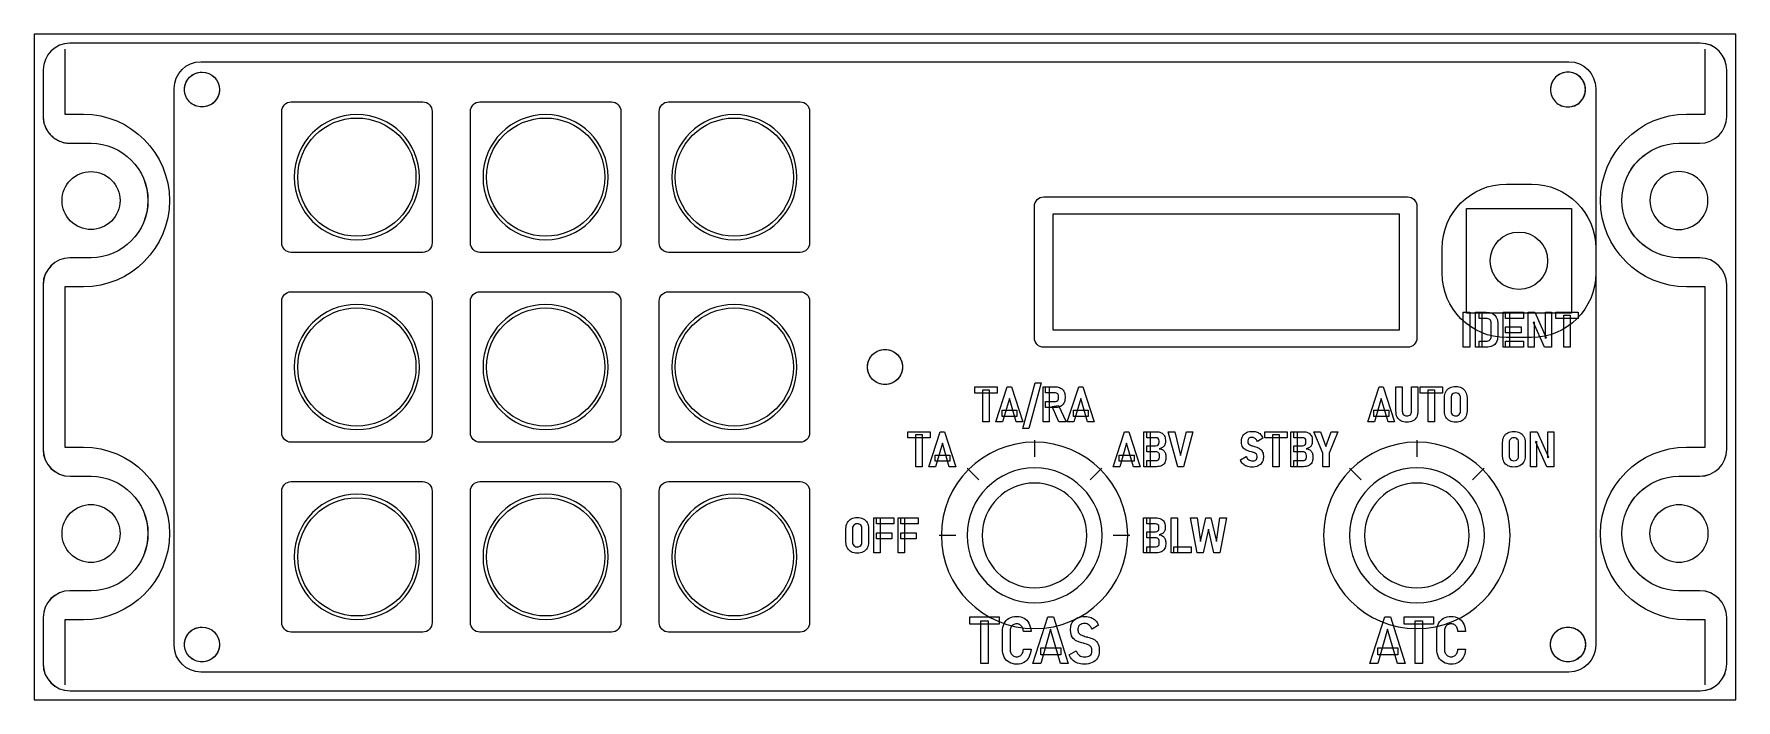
# Model space of a CAD drawing. Extents: x 0 to 146, y 0 to 57.
import ezdxf

# ---------------------------------------------------------------- set-up
doc = ezdxf.new("R2010")
doc.units = 0
for name, color, linetype in [('Button_labels_and_engraving_sheet_cutout', 7, 'CONTINUOUS'), ('Lower_panel_mounting_plate', 7, 'CONTINUOUS'), ('Lower_panel_tape_mask', 7, 'CONTINUOUS'), ('pcb', 7, 'CONTINUOUS'), ('Upper_panel_', 7, 'CONTINUOUS')]:
    doc.layers.add(name, color=color, linetype=linetype)

msp = doc.modelspace()

# ---------------------------------------------------------------- linework, layer by layer
at = {"layer": 'Button_labels_and_engraving_sheet_cutout', "color": 1}
for points in [[(143.0902, 56.461741), (143.0902, 56.462261), (3.194398, 56.462261), (3.186198, 56.462231)], [(0.889699, 54.187452), (0.889699, 51.857344), (0.889699, 50.184605)], [(145.361899, 50.184615), (145.361899, 50.184615), (145.361899, 51.857354), (145.361899, 54.154392)], [(0.900699, 49.956185), (0.900699, 49.940685)], [(0.933699, 49.727775), (0.933699, 49.723775), (0.933699, 49.713475)], [(0.984699, 49.514535), (0.994699, 49.486635)], [(1.062699, 49.301096), (1.074699, 49.273196)], [(1.158699, 49.099056), (1.173699, 49.070056)], [(1.275999, 48.902096), (1.285999, 48.889696), (1.285999, 48.885696)], [(1.409599, 48.720856), (1.419599, 48.710556)], [(1.557599, 48.558626), (1.568599, 48.547826)], [(1.724099, 48.406746), (1.724099, 48.402746), (1.724099, 48.401746)], [(1.895699, 48.273586), (1.905699, 48.267586)], [(2.079899, 48.162176), (2.102899, 48.149276), (2.112899, 48.146276)], [(2.280798, 48.065676), (2.316798, 48.050676)], [(2.493498, 47.986077), (2.525498, 47.976077)], [(2.719798, 47.925977), (2.745798, 47.920977)], [(2.954598, 47.888977), (2.966598, 47.886977)], [(3.196498, 47.875577), (4.991297, 47.875577)], [(141.259301, 47.876727), (143.0541, 47.876727)], [(4.991297, 38.046753), (3.185198, 38.046753)], [(143.0654, 38.047893), (141.259301, 38.047893)], [(0.888099, 35.738865), (0.888099, 23.911183), (0.888099, 21.608495), (0.888099, 21.608495)], [(145.362399, 21.609625), (145.362399, 21.609625), (145.362399, 23.912313), (145.362399, 35.740005)], [(3.195898, 19.300587), (4.990697, 19.300587)], [(141.259801, 19.301747), (143.0546, 19.301747)], [(4.990697, 9.471743), (3.184598, 9.471743)], [(143.0659, 9.472873), (141.259801, 9.472873)], [(0.888099, 7.174215), (0.888099, 3.194618)], [(145.362899, 3.194088), (145.362899, 7.165005), (145.362899, 7.165005)], [(3.195898, 0.886729), (3.195898, 0.886729), (143.0912, 0.886729), (143.0912, 0.886729)]]:
    msp.add_lwpolyline(points, dxfattribs=at)
for points in [[(3.186198, 56.462231), (1.928899, 56.456231), (0.907799, 55.444671), (0.889699, 54.187452)], [(145.361899, 54.154392), (145.361799, 55.428961), (144.364799, 56.461691), (143.0902, 56.461741)], [(0.889699, 50.184605), (0.889699, 50.107605), (0.889699, 50.031295), (0.900699, 49.956185)], [(0.900699, 49.940685), (0.910699, 49.868585), (0.919699, 49.797725), (0.933699, 49.727775)], [(0.933699, 49.713475), (0.947699, 49.645975), (0.964699, 49.579725), (0.984699, 49.514535)], [(143.0541, 47.876727), (144.328699, 47.876797), (145.361799, 48.910036), (145.361899, 50.184615)], [(0.994699, 49.486635), (1.014699, 49.423436), (1.037699, 49.361806), (1.062699, 49.301096)], [(1.074699, 49.273196), (1.099699, 49.213896), (1.127699, 49.155636), (1.158699, 49.099056)], [(1.173699, 49.070056), (1.205699, 49.012556), (1.239699, 48.956476), (1.275999, 48.902096)], [(1.285999, 48.885696), (1.324999, 48.828896), (1.365999, 48.773856), (1.409599, 48.720856)], [(1.419599, 48.710556), (1.463599, 48.657856), (1.509599, 48.607206), (1.557599, 48.558626)], [(1.568599, 48.547826), (1.618599, 48.498426), (1.670099, 48.451426), (1.724099, 48.406746)], [(1.724099, 48.401746), (1.779099, 48.356446), (1.836499, 48.313746), (1.895699, 48.273586)], [(1.905699, 48.267586), (1.961699, 48.229786), (2.020199, 48.194986), (2.079899, 48.162176)], [(2.112899, 48.146276), (2.167898, 48.117176), (2.223698, 48.090376), (2.280798, 48.065676)], [(2.316798, 48.050676), (2.374798, 48.026777), (2.433498, 48.005277), (2.493498, 47.986077)], [(2.525498, 47.976077), (2.589498, 47.956777), (2.653898, 47.939777), (2.719798, 47.925977)], [(2.745798, 47.920977), (2.814798, 47.907377), (2.883898, 47.896277), (2.954598, 47.888977)], [(2.966598, 47.886977), (3.042598, 47.879977), (3.118998, 47.875577), (3.196498, 47.875577)], [(4.991297, 47.875577), (7.690995, 47.875327), (9.879393, 45.660328), (9.879293, 42.96063)], [(136.371305, 42.96177), (136.371305, 45.661468), (138.559603, 47.876467), (141.259301, 47.876727)], [(9.879293, 42.96063), (9.879393, 40.260932), (7.690995, 38.047003), (4.991297, 38.046753)], [(141.259301, 38.047893), (138.559603, 38.048143), (136.371305, 40.262082), (136.371305, 42.96177)], [(3.185198, 38.046753), (1.914799, 38.040753), (0.888199, 37.009214), (0.888099, 35.738865)], [(145.362399, 35.740005), (145.362299, 37.010354), (144.335699, 38.041853), (143.0654, 38.047893)], [(0.888099, 21.608495), (0.888099, 20.333906), (1.921399, 19.300677), (3.195898, 19.300587)], [(143.0546, 19.301747), (144.329199, 19.301807), (145.362299, 20.335046), (145.362399, 21.609625)], [(4.990697, 19.300587), (7.690395, 19.300347), (9.878793, 17.085348), (9.878693, 14.38564)], [(136.371805, 14.38678), (136.371805, 17.086478), (138.560103, 19.301487), (141.259801, 19.301747)], [(9.878693, 14.38564), (9.878793, 11.685942), (7.690395, 9.472043), (4.990697, 9.471743)], [(141.259801, 9.472873), (138.560103, 9.473143), (136.371805, 11.687072), (136.371805, 14.38678)], [(3.184598, 9.471743), (1.917699, 9.465743), (0.893799, 8.439764), (0.888099, 7.174215)], [(145.362899, 7.165005), (145.362799, 8.435334), (144.336199, 9.466883), (143.0659, 9.472873)], [(0.888099, 3.194618), (0.888199, 1.920059), (1.921399, 0.886849), (3.195898, 0.886729)], [(143.0912, 0.886729), (144.365799, 0.886849), (145.362799, 1.919589), (145.362899, 3.194088)]]:
    msp.add_open_spline(points, degree=3, dxfattribs=at)
at = {"layer": 'Lower_panel_mounting_plate', "color": 1}
for points in [[(0.1023, 57.24958), (0.1023, 52.487083), (0.1023, 42.96209), (0.1023, 42.96209), (0.1023, 33.437097), (0.1023, 14.38711), (0.1023, 14.38711), (0.1023, 9.624603), (0.1023, 0.09956), (146.152198, 0.09956), (146.152198, 9.624603), (146.152198, 14.38711), (146.152198, 14.38711), (146.152198, 33.437097), (146.152198, 42.96209), (146.152198, 42.96209), (146.152198, 52.487083), (146.152198, 57.24958)], [(13.017691, 52.486923)], [(22.169085, 51.423204)], [(38.365173, 51.423204)], [(54.561262, 51.423204)], [(133.236307, 52.486923)], [(126.459112, 44.375419)], [(2.503198, 42.96191)], [(2.503198, 42.96191)], [(143.7505, 42.96191)], [(22.169085, 35.129335)], [(38.365173, 35.129335)], [(54.561262, 35.129335)], [(71.62825, 28.67456)], [(22.169085, 18.834967)], [(38.365173, 18.834967)], [(54.561162, 18.834967)], [(2.503198, 14.38685)], [(138.774103, 14.38685)], [(13.017691, 4.861837)], [(130.238509, 4.861837)]]:
    msp.add_lwpolyline(points, close=True, dxfattribs=at)
for points in [[(22.169085, 51.423204), (33.458477, 51.423204)], [(38.365173, 51.423204), (49.654565, 51.423204)], [(54.561262, 51.423204), (65.850654, 51.423204)], [(21.358785, 39.323793), (21.358785, 50.612905)], [(34.268776, 50.612905), (34.268776, 39.323793)], [(37.554874, 39.323793), (37.554874, 50.612905)], [(50.464865, 50.612905), (50.464865, 39.323793)], [(53.750963, 39.323793), (53.750963, 50.612905)], [(66.660954, 50.612905), (66.660954, 39.323793)], [(126.459112, 44.375419), (128.60121, 44.375419)], [(33.458477, 38.513483), (22.169085, 38.513483)], [(49.654565, 38.513483), (38.365173, 38.513483)], [(65.850654, 38.513483), (54.561262, 38.513483)], [(120.941716, 36.715964), (120.941716, 38.858093)], [(134.118506, 38.858093), (134.118506, 36.715964)], [(22.169085, 35.129335), (33.458477, 35.129335)], [(38.365173, 35.129335), (49.654565, 35.129335)], [(54.561262, 35.129335), (65.850654, 35.129335)], [(21.358785, 23.029914), (21.358785, 34.319026)], [(34.268776, 34.319026), (34.268776, 23.029914)], [(37.554874, 23.029914), (37.554874, 34.319026)], [(50.464865, 34.319026), (50.464865, 23.029914)], [(53.750963, 23.029914), (53.750963, 34.319026)], [(66.660954, 34.319026), (66.660954, 23.029914)], [(128.60121, 31.198638), (126.459112, 31.198638)], [(33.458477, 22.219615), (22.169085, 22.219615)], [(49.654565, 22.219615), (38.365173, 22.219615)], [(65.850654, 22.219615), (54.561262, 22.219615)], [(21.358785, 6.735555), (21.358785, 18.024667)], [(22.169085, 18.834967), (33.458477, 18.834967)], [(34.268776, 18.024667), (34.268776, 6.735555)], [(37.554874, 6.735555), (37.554874, 18.024667)], [(38.365173, 18.834967), (49.654565, 18.834967)], [(50.464865, 18.024667), (50.464865, 6.735555)], [(53.750863, 6.735555), (53.750863, 18.024667)], [(54.561162, 18.834967), (65.850554, 18.834967)], [(66.660854, 18.024667), (66.660854, 6.735555)], [(91.755436, 14.2222), (91.757136, 14.22122)], [(124.560313, 14.2222), (124.561913, 14.22122)], [(33.458477, 5.925256), (22.169085, 5.925256)], [(49.654565, 5.925256), (38.365173, 5.925256)], [(65.850554, 5.925256), (54.561162, 5.925256)]]:
    msp.add_lwpolyline(points, dxfattribs=at)
for points in [[(13.017691, 52.486923), (13.01769, 52.884453), (13.17561, 53.2657), (13.45671, 53.546792)], [(13.45671, 53.546792), (13.737809, 53.827884), (14.119061, 53.985794), (14.51659, 53.985782)], [(14.51659, 53.985782), (15.344364, 53.985751), (16.015391, 53.314698), (16.015389, 52.486923)], [(130.677528, 53.546792), (130.396428, 53.2657), (130.238508, 52.884453), (130.238509, 52.486923)], [(131.737408, 53.985782), (131.339879, 53.985794), (130.958627, 53.827884), (130.677528, 53.546792)], [(132.797288, 53.546792), (132.516189, 53.827884), (132.134937, 53.985794), (131.737408, 53.985782)], [(133.236307, 52.486923), (133.236308, 52.884453), (133.078388, 53.2657), (132.797288, 53.546792)], [(13.45671, 51.427055), (13.17561, 51.708147), (13.01769, 52.089394), (13.017691, 52.486923)], [(14.51659, 50.988064), (14.119061, 50.988053), (13.737809, 51.145963), (13.45671, 51.427055)], [(16.015389, 52.486923), (16.015391, 51.659149), (15.344364, 50.988096), (14.51659, 50.988064)], [(21.358785, 50.612905), (21.358785, 51.061804), (21.720185, 51.423204), (22.169085, 51.423204)], [(33.458477, 51.423204), (33.907376, 51.423204), (34.268776, 51.061804), (34.268776, 50.612905)], [(37.554874, 50.612905), (37.554874, 51.061804), (37.916274, 51.423204), (38.365173, 51.423204)], [(49.654565, 51.423204), (50.103465, 51.423204), (50.464865, 51.061804), (50.464865, 50.612905)], [(53.750963, 50.612905), (53.750963, 51.061804), (54.112362, 51.423204), (54.561262, 51.423204)], [(65.850654, 51.423204), (66.299554, 51.423204), (66.660954, 51.061804), (66.660954, 50.612905)], [(130.238509, 52.486923), (130.238508, 52.089394), (130.396428, 51.708147), (130.677528, 51.427055)], [(130.677528, 51.427055), (130.958627, 51.145963), (131.339879, 50.988053), (131.737408, 50.988064)], [(131.737408, 50.988064), (132.134937, 50.988053), (132.516189, 51.145963), (132.797288, 51.427055)], [(132.797288, 51.427055), (133.078388, 51.708147), (133.236308, 52.089394), (133.236307, 52.486923)], [(3.231976, 44.721321), (3.698605, 45.187944), (4.331488, 45.450086), (4.991397, 45.450078)], [(3.231976, 44.721321), (3.698605, 45.187944), (4.331488, 45.450086), (4.991397, 45.450078)], [(4.991397, 45.450078), (5.651305, 45.450086), (6.284188, 45.187944), (6.750817, 44.721321)], [(4.991397, 45.450078), (5.651305, 45.450086), (6.284188, 45.187944), (6.750817, 44.721321)], [(141.262301, 45.450078), (140.602393, 45.450086), (139.96951, 45.187944), (139.502881, 44.721321)], [(143.021722, 44.721321), (142.555093, 45.187944), (141.92221, 45.450086), (141.262301, 45.450078)], [(2.503198, 42.96191), (2.503198, 43.621818), (2.765348, 44.254698), (3.231976, 44.721321)], [(2.503198, 42.96191), (2.503198, 43.621818), (2.765348, 44.254698), (3.231976, 44.721321)], [(6.750817, 44.721321), (7.217445, 44.254698), (7.479595, 43.621818), (7.479595, 42.96191)], [(6.750817, 44.721321), (7.217445, 44.254698), (7.479595, 43.621818), (7.479595, 42.96191)], [(120.941716, 38.858093), (120.941716, 41.914691), (123.402514, 44.375419), (126.459112, 44.375419)], [(128.60121, 44.375419), (131.657808, 44.375419), (134.118506, 41.914691), (134.118506, 38.858093)], [(139.502881, 44.721321), (139.036253, 44.254698), (138.774103, 43.621818), (138.774103, 42.96191)], [(143.7505, 42.96191), (143.7505, 43.621818), (143.48835, 44.254698), (143.021722, 44.721321)], [(3.231976, 41.202499), (2.765348, 41.669122), (2.503198, 42.302002), (2.503198, 42.96191)], [(3.231976, 41.202499), (2.765348, 41.669122), (2.503198, 42.302002), (2.503198, 42.96191)], [(7.479595, 42.96191), (7.479595, 42.302002), (7.217445, 41.669122), (6.750817, 41.202499)], [(7.479595, 42.96191), (7.479595, 42.302002), (7.217445, 41.669122), (6.750817, 41.202499)], [(138.774103, 42.96191), (138.774103, 42.302002), (139.036253, 41.669122), (139.502881, 41.202499)], [(143.021722, 41.202499), (143.48835, 41.669122), (143.7505, 42.302002), (143.7505, 42.96191)], [(4.991397, 40.473742), (4.331488, 40.473734), (3.698605, 40.735876), (3.231976, 41.202499)], [(4.991397, 40.473742), (4.331488, 40.473734), (3.698605, 40.735876), (3.231976, 41.202499)], [(6.750817, 41.202499), (6.284188, 40.735876), (5.651305, 40.473734), (4.991397, 40.473742)], [(6.750817, 41.202499), (6.284188, 40.735876), (5.651305, 40.473734), (4.991397, 40.473742)], [(139.502881, 41.202499), (139.96951, 40.735876), (140.602393, 40.473734), (141.262301, 40.473742)], [(141.262301, 40.473742), (141.92221, 40.473734), (142.555093, 40.735876), (143.021722, 41.202499)], [(22.169085, 38.513483), (21.720185, 38.513483), (21.358785, 38.874883), (21.358785, 39.323793)], [(34.268776, 39.323793), (34.268776, 38.874883), (33.907376, 38.513483), (33.458477, 38.513483)], [(38.365173, 38.513483), (37.916274, 38.513483), (37.554874, 38.874883), (37.554874, 39.323793)], [(50.464865, 39.323793), (50.464865, 38.874883), (50.103465, 38.513483), (49.654565, 38.513483)], [(54.561262, 38.513483), (54.112362, 38.513483), (53.750963, 38.874883), (53.750963, 39.323793)], [(66.660954, 39.323793), (66.660954, 38.874883), (66.299554, 38.513483), (65.850654, 38.513483)], [(126.459112, 31.198638), (123.402514, 31.198638), (120.941716, 33.659367), (120.941716, 36.715964)], [(134.118506, 36.715964), (134.118506, 33.659367), (131.657808, 31.198638), (128.60121, 31.198638)], [(21.358785, 34.319026), (21.358785, 34.767936), (21.720185, 35.129335), (22.169085, 35.129335)], [(33.458477, 35.129335), (33.907376, 35.129335), (34.268776, 34.767936), (34.268776, 34.319026)], [(37.554874, 34.319026), (37.554874, 34.767936), (37.916274, 35.129335), (38.365173, 35.129335)], [(49.654565, 35.129335), (50.103465, 35.129335), (50.464865, 34.767936), (50.464865, 34.319026)], [(53.750963, 34.319026), (53.750963, 34.767936), (54.112362, 35.129335), (54.561262, 35.129335)], [(65.850654, 35.129335), (66.299554, 35.129335), (66.660954, 34.767936), (66.660954, 34.319026)], [(71.62825, 28.67456), (71.628248, 29.502334), (72.299275, 30.173388), (73.127049, 30.173419)], [(73.127049, 30.173419), (73.524578, 30.17343), (73.90583, 30.01552), (74.186929, 29.734428)], [(74.186929, 29.734428), (74.468029, 29.453337), (74.625949, 29.072089), (74.625948, 28.67456)], [(73.127049, 27.175711), (72.299279, 27.175742), (71.628254, 27.84679), (71.62825, 28.67456)], [(74.625948, 28.67456), (74.625946, 28.277032), (74.468025, 27.895788), (74.186926, 27.614698)], [(74.186926, 27.614698), (73.905827, 27.333608), (73.524577, 27.1757), (73.127049, 27.175711)], [(22.169085, 22.219615), (21.720185, 22.219615), (21.358785, 22.581014), (21.358785, 23.029914)], [(34.268776, 23.029914), (34.268776, 22.581014), (33.907376, 22.219615), (33.458477, 22.219615)], [(38.365173, 22.219615), (37.916274, 22.219615), (37.554874, 22.581014), (37.554874, 23.029914)], [(50.464865, 23.029914), (50.464865, 22.581014), (50.103465, 22.219615), (49.654565, 22.219615)], [(54.561262, 22.219615), (54.112362, 22.219615), (53.750963, 22.581014), (53.750963, 23.029914)], [(66.660954, 23.029914), (66.660954, 22.581014), (66.299554, 22.219615), (65.850654, 22.219615)], [(85.96624, 20.011706), (82.768142, 20.011706), (80.175944, 17.419958), (80.175944, 14.2222)], [(91.757136, 14.22122), (91.757136, 17.419948), (89.163438, 20.011706), (85.96624, 20.011706)], [(118.771117, 20.011706), (115.572919, 20.011706), (112.980821, 17.419958), (112.980821, 14.2222)], [(124.561913, 14.22122), (124.561913, 17.419948), (121.968215, 20.011706), (118.771117, 20.011706)], [(21.358785, 18.024667), (21.358785, 18.473577), (21.720185, 18.834967), (22.169085, 18.834967)], [(33.458477, 18.834967), (33.907376, 18.834967), (34.268776, 18.473577), (34.268776, 18.024667)], [(37.554874, 18.024667), (37.554874, 18.473577), (37.916274, 18.834967), (38.365173, 18.834967)], [(49.654565, 18.834967), (50.103465, 18.834967), (50.464865, 18.473577), (50.464865, 18.024667)], [(53.750863, 18.024667), (53.750863, 18.473577), (54.112262, 18.834967), (54.561162, 18.834967)], [(65.850554, 18.834967), (66.299454, 18.834967), (66.660854, 18.473577), (66.660854, 18.024667)], [(2.503198, 14.38685), (2.503198, 15.046758), (2.765348, 15.679638), (3.231976, 16.146261)], [(3.231976, 16.146261), (3.698605, 16.612884), (4.331488, 16.875026), (4.991397, 16.875018)], [(4.991397, 16.875018), (5.651305, 16.875026), (6.284188, 16.612884), (6.750817, 16.146261)], [(6.750817, 16.146261), (7.217445, 15.679638), (7.479595, 15.046758), (7.479595, 14.38685)], [(138.774103, 14.38685), (138.774103, 15.046758), (139.036253, 15.679638), (139.502881, 16.146261)], [(139.502881, 16.146261), (139.96951, 16.612884), (140.602393, 16.875026), (141.262301, 16.875018)], [(141.262301, 16.875018), (141.92221, 16.875026), (142.555093, 16.612884), (143.021722, 16.146261)], [(143.021722, 16.146261), (143.48835, 15.679638), (143.7505, 15.046758), (143.7505, 14.38685)], [(3.231976, 12.627439), (2.765348, 13.094062), (2.503198, 13.726942), (2.503198, 14.38685)], [(7.479595, 14.38685), (7.479595, 13.726942), (7.217445, 13.094062), (6.750817, 12.627439)], [(80.175944, 14.2222), (80.175944, 11.024892), (82.768042, 8.432664), (85.96624, 8.432664)], [(85.96624, 8.432664), (89.163338, 8.432664), (91.755436, 11.024892), (91.755436, 14.2222)], [(112.980821, 14.2222), (112.980821, 11.024892), (115.572919, 8.432664), (118.771117, 8.432664)], [(118.771117, 8.432664), (121.968215, 8.432664), (124.560313, 11.024892), (124.560313, 14.2222)], [(139.502881, 12.627439), (139.036253, 13.094062), (138.774103, 13.726942), (138.774103, 14.38685)], [(143.7505, 14.38685), (143.7505, 13.726942), (143.48835, 13.094062), (143.021722, 12.627439)], [(4.991397, 11.898682), (4.331488, 11.898674), (3.698605, 12.160816), (3.231976, 12.627439)], [(6.750817, 12.627439), (6.284188, 12.160816), (5.651305, 11.898674), (4.991397, 11.898682)], [(141.262301, 11.898682), (140.602393, 11.898674), (139.96951, 12.160816), (139.502881, 12.627439)], [(143.021722, 12.627439), (142.555093, 12.160816), (141.92221, 11.898674), (141.262301, 11.898682)], [(13.017691, 4.861837), (13.01769, 5.259366), (13.17561, 5.640613), (13.45671, 5.921705)], [(13.45671, 5.921705), (13.737809, 6.202797), (14.119061, 6.360707), (14.51659, 6.360696)], [(14.51659, 6.360696), (15.344364, 6.360664), (16.015391, 5.689611), (16.015389, 4.861837)], [(22.169085, 5.925256), (21.720185, 5.925256), (21.358785, 6.286646), (21.358785, 6.735555)], [(34.268776, 6.735555), (34.268776, 6.286646), (33.907376, 5.925256), (33.458477, 5.925256)], [(38.365173, 5.925256), (37.916274, 5.925256), (37.554874, 6.286646), (37.554874, 6.735555)], [(50.464865, 6.735555), (50.464865, 6.286646), (50.103465, 5.925256), (49.654565, 5.925256)], [(54.561162, 5.925256), (54.112262, 5.925256), (53.750863, 6.286646), (53.750863, 6.735555)], [(66.660854, 6.735555), (66.660854, 6.286646), (66.299454, 5.925256), (65.850554, 5.925256)], [(130.238509, 4.861837), (130.238508, 5.259366), (130.396428, 5.640613), (130.677528, 5.921705)], [(130.677528, 5.921705), (130.958627, 6.202797), (131.339879, 6.360707), (131.737408, 6.360696)], [(131.737408, 6.360696), (132.134937, 6.360707), (132.516189, 6.202797), (132.797288, 5.921705)], [(132.797288, 5.921705), (133.078388, 5.640613), (133.236308, 5.259366), (133.236307, 4.861837)], [(13.45671, 3.801968), (13.17561, 4.08306), (13.01769, 4.464307), (13.017691, 4.861837)], [(16.015389, 4.861837), (16.015391, 4.034062), (15.344364, 3.363009), (14.51659, 3.362978)], [(130.677528, 3.801968), (130.396428, 4.08306), (130.238508, 4.464307), (130.238509, 4.861837)], [(133.236307, 4.861837), (133.236308, 4.464307), (133.078388, 4.08306), (132.797288, 3.801968)], [(14.51659, 3.362978), (14.119061, 3.362966), (13.737809, 3.520876), (13.45671, 3.801968)], [(131.737408, 3.362978), (131.339879, 3.362966), (130.958627, 3.520876), (130.677528, 3.801968)], [(132.797288, 3.801968), (132.516189, 3.520876), (132.134937, 3.362966), (131.737408, 3.362978)]]:
    msp.add_open_spline(points, degree=3, dxfattribs=at)
at = {"layer": 'Lower_panel_tape_mask', "color": 5}
for points in [[(2.733687, 55.961971), (2.733687, 51.858744), (2.733687, 50.378215), (4.337206, 50.378215)], [(141.912701, 50.378215), (143.51621, 50.378215), (143.51621, 51.858744), (143.51621, 55.961971)], [(4.337206, 35.548125), (2.733687, 35.548125), (2.733687, 23.913703), (2.733687, 21.802205), (4.335139, 21.802205)], [(141.914761, 21.802205), (143.51621, 21.802205), (143.51621, 23.913703), (143.51621, 35.548125), (141.912701, 35.548125)], [(4.335139, 6.974175), (2.733687, 6.974175), (2.733687, 1.388399)], [(143.51621, 1.388399), (143.51621, 6.974175), (141.914761, 6.974175)]]:
    msp.add_lwpolyline(points, dxfattribs=at)
for points in [[(4.337206, 50.378215), (8.404933, 50.377955), (11.72383, 47.011977), (11.72383, 42.96214)], [(134.526076, 42.96214), (134.526076, 47.011977), (137.844964, 50.377945), (141.912701, 50.378215)], [(11.72383, 42.96214), (11.72383, 38.912293), (8.403933, 35.548125), (4.337206, 35.548125)], [(141.912701, 35.548125), (137.845974, 35.548125), (134.526076, 38.912293), (134.526076, 42.96214)], [(4.335139, 21.802205), (8.401635, 21.801935), (11.72383, 18.439237), (11.72383, 14.38819)], [(134.526076, 14.38819), (134.526076, 18.439237), (137.848264, 21.801905), (141.914761, 21.802205)], [(11.72383, 14.38819), (11.72383, 10.337143), (8.401635, 6.974475), (4.335139, 6.974175)], [(141.914761, 6.974175), (137.848264, 6.974445), (134.526076, 10.337143), (134.526076, 14.38819)]]:
    msp.add_open_spline(points, degree=3, dxfattribs=at)
at = {"layer": 'pcb', "color": 3}
for points in [[(14.425517, 54.874922), (131.823618, 54.874922)], [(12.1329, 4.788807), (12.1329, 52.582303)], [(134.116236, 52.582303), (134.116236, 4.788807)], [(93.960314, 14.22254), (93.962314, 14.22122)], [(126.766982, 14.22254), (126.768982, 14.22122)], [(131.823618, 2.496198), (14.425517, 2.496198)]]:
    msp.add_lwpolyline(points, dxfattribs=at)
for points in [[(14.425517, 54.874922)], [(13.015288, 52.487333)], [(133.233967, 52.487333)], [(71.62639, 28.67499)], [(13.015288, 4.862247)], [(130.236109, 4.862247)]]:
    msp.add_lwpolyline(points, close=True, dxfattribs=at)
at = {"layer": 'pcb', "color": 1}
for points in [[(87.569299, 41.821381), (117.256778, 41.821381), (117.256778, 31.821388), (87.569299, 31.821388)], [(123.028334, 42.287281), (132.028328, 42.287281), (132.028328, 33.287287), (123.028334, 33.287287)]]:
    msp.add_lwpolyline(points, close=True, dxfattribs=at)
at = {"layer": 'pcb', "color": 3}
for points in [[(12.1329, 52.582303), (12.1329, 53.852412), (13.155407, 54.874922), (14.425517, 54.874922)], [(131.823618, 54.874922), (133.093727, 54.874922), (134.116236, 53.852412), (134.116236, 52.582303)], [(13.015288, 52.487333), (13.015292, 53.315126), (13.686351, 53.986182), (14.514143, 53.986182)], [(14.514143, 53.986182), (15.341936, 53.986183), (16.012995, 53.315126), (16.012999, 52.487333)], [(131.735118, 53.986182), (130.907324, 53.986184), (130.236263, 53.315127), (130.236259, 52.487333)], [(133.233967, 52.487333), (133.233963, 53.315123), (132.562908, 53.986179), (131.735118, 53.986182)], [(13.454291, 51.42748), (13.173201, 51.708571), (13.015287, 52.089812), (13.015288, 52.487333)], [(14.514143, 50.988474), (14.116621, 50.988475), (13.735381, 51.14639), (13.454291, 51.42748)], [(15.573995, 51.42748), (15.292905, 51.146389), (14.911665, 50.988474), (14.514143, 50.988474)], [(16.012999, 52.487333), (16.013, 52.089812), (15.855085, 51.708571), (15.573995, 51.42748)], [(130.236259, 52.487333), (130.236258, 52.089811), (130.394173, 51.70857), (130.675264, 51.427479)], [(130.675264, 51.427479), (130.956355, 51.146388), (131.337596, 50.988474), (131.735118, 50.988474)], [(131.735118, 50.988474), (132.562912, 50.988478), (133.233969, 51.65954), (133.233967, 52.487333)], [(71.62639, 28.67499), (71.626394, 29.502782), (72.297453, 30.173839), (73.125245, 30.173839)], [(73.125245, 30.173839), (73.953038, 30.173839), (74.624097, 29.502783), (74.624101, 28.67499)], [(72.065393, 27.615137), (71.784303, 27.896228), (71.626389, 28.277468), (71.62639, 28.67499)], [(74.624101, 28.67499), (74.624102, 28.277468), (74.466188, 27.896227), (74.185097, 27.615137)], [(73.125245, 27.176131), (72.727723, 27.176131), (72.346483, 27.334046), (72.065393, 27.615137)], [(74.185097, 27.615137), (73.904007, 27.334046), (73.522767, 27.176131), (73.125245, 27.176131)], [(85.96142, 22.222535), (81.543423, 22.222535), (77.962026, 18.641217), (77.962026, 14.22254)], [(93.962314, 14.22122), (93.962314, 18.641237), (90.378847, 22.222535), (85.96142, 22.222535)], [(118.768387, 22.222535), (114.35039, 22.222535), (110.768993, 18.641237), (110.768993, 14.22254)], [(126.768982, 14.22122), (126.768982, 18.641237), (123.185584, 22.222535), (118.768387, 22.222535)], [(77.962026, 14.22254), (77.962026, 9.804503), (81.543423, 6.222546), (85.96142, 6.222546)], [(85.96142, 6.222546), (90.378847, 6.222546), (93.960314, 9.804503), (93.960314, 14.22254)], [(110.768993, 14.22254), (110.768993, 9.804513), (114.35039, 6.222546), (118.768387, 6.222546)], [(118.768387, 6.222546), (123.185584, 6.222546), (126.766982, 9.804513), (126.766982, 14.22254)], [(13.015288, 4.862247), (13.015292, 5.690039), (13.686351, 6.361095), (14.514143, 6.361096)], [(14.514143, 6.361096), (15.341936, 6.361096), (16.012995, 5.690039), (16.012999, 4.862247)], [(130.236109, 4.862247), (130.236113, 5.690037), (130.907168, 6.361092), (131.734958, 6.361096)], [(131.734958, 6.361096), (132.562752, 6.361097), (133.233813, 5.69004), (133.233817, 4.862247)], [(14.425517, 2.496198), (13.155407, 2.496198), (12.1329, 3.518698), (12.1329, 4.788807)], [(13.454291, 3.802394), (13.173201, 4.083484), (13.015287, 4.464725), (13.015288, 4.862247)], [(16.012999, 4.862247), (16.013, 4.464725), (15.855085, 4.083484), (15.573995, 3.802393)], [(131.734958, 3.363388), (130.907164, 3.363391), (130.236107, 4.034453), (130.236109, 4.862247)], [(134.116236, 4.788807), (134.116236, 3.518698), (133.093727, 2.496198), (131.823618, 2.496198)], [(133.233817, 4.862247), (133.233818, 4.464724), (133.075903, 4.083483), (132.794812, 3.802392)], [(14.514143, 3.363388), (14.116621, 3.363388), (13.735381, 3.521303), (13.454291, 3.802394)], [(15.573995, 3.802393), (15.292905, 3.521303), (14.911665, 3.363388), (14.514143, 3.363388)], [(132.794812, 3.802392), (132.513722, 3.521301), (132.132481, 3.363387), (131.734958, 3.363388)]]:
    msp.add_open_spline(points, degree=3, dxfattribs=at)
at = {"layer": 'Upper_panel_', "color": 1}
for points in [[(143.0832, 56.461981), (143.0832, 56.462501), (3.187398, 56.462501), (3.179198, 56.462471)], [(0.882699, 54.187692), (0.882699, 51.857584), (0.882699, 50.184845)], [(145.354899, 50.184855), (145.354899, 50.184855), (145.354899, 51.857594), (145.354899, 54.154632)], [(0.893699, 49.956425), (0.893699, 49.940925)], [(0.926699, 49.728015), (0.926699, 49.724015), (0.926699, 49.713715)], [(0.977699, 49.514775), (0.987699, 49.486875)], [(1.055699, 49.301336), (1.067699, 49.273436)], [(1.151699, 49.099296), (1.166699, 49.070296)], [(1.268999, 48.902336), (1.278999, 48.889936), (1.278999, 48.885936)], [(1.402599, 48.721096), (1.412599, 48.710796)], [(1.550599, 48.558866), (1.561599, 48.548066)], [(1.717099, 48.406986), (1.717099, 48.402986), (1.717099, 48.401986)], [(1.888699, 48.273826), (1.898699, 48.267826)], [(2.072899, 48.162416), (2.095899, 48.149516), (2.105899, 48.146516)], [(2.273798, 48.065916), (2.309798, 48.050916)], [(2.486498, 47.986317), (2.518498, 47.976317)], [(2.712798, 47.926217), (2.738798, 47.921217)], [(2.947598, 47.889217), (2.959598, 47.887217)], [(3.189498, 47.875817), (4.984297, 47.875817)], [(141.252301, 47.876967), (143.0471, 47.876967)], [(85.95254, 31.177328), (85.95254, 42.46644)], [(86.762839, 43.27674), (117.961418, 43.27674)], [(118.771717, 42.46644), (118.771717, 31.177328)], [(4.984297, 38.046993), (3.178198, 38.046993)], [(143.0584, 38.048133), (141.252301, 38.048133)], [(0.881099, 35.739105), (0.881099, 23.911423), (0.881099, 21.608735), (0.881099, 21.608735)], [(145.355399, 21.609865), (145.355399, 21.609865), (145.355399, 23.912553), (145.355399, 35.740245)], [(117.961418, 30.367019), (86.762839, 30.367019)], [(3.188898, 19.300827), (4.983697, 19.300827)], [(141.252801, 19.301987), (143.0476, 19.301987)], [(90.448137, 14.22262), (90.449237, 14.22188)], [(123.254914, 14.22263), (123.256014, 14.22188)], [(4.983697, 9.471983), (3.177598, 9.471983)], [(143.0589, 9.473113), (141.252801, 9.473113)], [(0.881099, 7.174455), (0.881099, 3.194858)], [(145.355899, 3.194328), (145.355899, 7.165245), (145.355899, 7.165245)], [(3.188898, 0.886969), (3.188898, 0.886969), (143.0842, 0.886969), (143.0842, 0.886969)]]:
    msp.add_lwpolyline(points, dxfattribs=at)
for points in [[(13.010391, 52.487423)], [(133.229007, 52.487423)], [(86.762839, 43.27674)], [(127.523411, 40.254772)], [(71.62095, 28.67507)], [(13.010391, 4.862337)], [(130.231209, 4.862337)]]:
    msp.add_lwpolyline(points, close=True, dxfattribs=at)
at = {"layer": 'Upper_panel_', "color": 7}
for points in [[(27.806881, 50.341755)], [(27.806881, 50.042935)], [(44.002969, 50.341755)], [(44.002969, 50.042935)], [(60.199158, 50.341755)], [(60.199158, 50.042935)], [(27.806881, 34.047406)], [(27.806881, 33.748586)], [(44.002969, 34.047406)], [(44.002969, 33.748586)], [(60.199158, 34.047406)], [(60.199158, 33.748586)], [(123.310114, 30.367019), (122.754014, 30.367019), (122.754014, 33.372517), (123.310114, 33.372517)], [(123.814414, 33.372517), (124.358113, 33.372517), (124.358113, 30.367019), (123.814414, 30.367019)], [(126.170912, 33.372517), (126.714512, 33.372517), (126.714512, 30.367019), (126.170912, 30.367019)], [(126.383812, 33.372517), (127.911311, 33.372517), (127.911311, 32.845417), (126.383812, 32.845417)], [(128.32891, 33.372517), (128.90561, 33.372517), (129.858509, 31.189708), (129.806509, 31.123608), (129.806509, 33.372567), (130.317109, 33.372567), (130.317109, 30.369139), (129.73621, 30.369139), (128.78951, 32.485797), (128.84151, 32.549897), (128.84151, 30.369159), (128.32891, 30.369159)], [(130.697709, 33.372517), (132.620108, 33.372517), (132.620108, 32.847487), (130.697709, 32.847487)], [(131.386108, 33.124467), (131.931808, 33.124467), (131.931808, 30.367019), (131.386108, 30.367019)], [(126.383812, 32.124018), (127.733611, 32.124018), (127.733611, 31.596918), (126.383812, 31.596918)], [(126.383812, 30.894118), (127.911311, 30.894118), (127.911311, 30.367019), (126.383812, 30.367019)], [(80.842944, 26.967551), (82.765242, 26.967551), (82.765242, 26.442522), (80.842944, 26.442522)], [(81.531243, 26.719501), (82.076943, 26.719501), (82.076943, 23.962053), (81.531243, 23.962053)], [(83.621042, 26.967551), (83.980741, 26.967551), (84.956341, 23.962053), (84.387941, 23.962053), (83.800842, 25.981572), (83.213842, 23.962053), (82.645342, 23.962053)], [(85.47934, 23.391554), (84.964641, 23.391554), (86.02504, 27.323091), (86.53974, 27.323091)], [(86.68644, 26.969621), (87.225939, 26.969621), (87.225939, 23.962053), (86.68644, 23.962053)], [(89.747737, 26.967551), (90.107437, 26.967551), (91.083136, 23.962053), (90.514637, 23.962053), (89.927637, 25.981572), (89.340538, 23.962053), (88.772138, 23.962053)], [(115.527419, 26.967921), (115.887019, 26.967921), (116.862718, 23.962423), (116.294219, 23.962423), (115.707219, 25.981932), (115.12012, 23.962423), (114.55172, 23.962423)], [(119.041417, 26.967921), (120.963716, 26.967921), (120.963716, 26.442892), (119.041417, 26.442892)], [(119.729716, 26.719871), (120.275416, 26.719871), (120.275416, 23.962423), (119.729716, 23.962423)], [(83.170442, 24.956313), (84.447841, 24.956313), (84.447841, 24.437483), (83.170442, 24.437483)], [(87.459539, 25.289102), (88.009439, 25.384202), (88.687338, 23.962063), (88.056939, 23.962063)], [(89.297138, 24.956313), (90.574637, 24.956313), (90.574637, 24.437483), (89.297138, 24.437483)], [(115.07672, 24.956673), (116.354219, 24.956673), (116.354219, 24.437843), (115.07672, 24.437843)], [(117.916918, 23.931413)], [(122.106815, 24.477123)], [(122.106815, 23.931413)], [(75.092048, 23.122324), (77.014346, 23.122324), (77.014346, 22.597294), (75.092048, 22.597294)], [(75.780347, 22.874274), (76.326047, 22.874274), (76.326047, 20.116826), (75.780347, 20.116826)], [(77.870146, 23.122324), (78.229845, 23.122324), (79.205445, 20.116826), (78.637045, 20.116826), (78.049946, 22.136335), (77.462946, 20.116826), (76.894446, 20.116826)], [(93.685235, 23.122324), (94.044934, 23.122324), (95.020534, 20.116826), (94.452134, 20.116826), (93.865035, 22.136335), (93.278035, 20.116826), (92.709535, 20.116826)], [(95.334734, 23.122324), (95.880433, 23.122324), (95.880433, 20.116826), (95.334734, 20.116826)], [(97.424532, 23.122324), (97.990932, 23.122324), (98.489031, 21.088345), (98.987231, 23.122324), (99.553631, 23.122324), (98.732931, 20.116826), (98.245131, 20.116826)], [(105.723226, 23.122334), (107.645625, 23.122334), (107.645625, 22.597304), (105.723226, 22.597304)], [(106.411526, 22.874284), (106.957225, 22.874284), (106.957225, 20.116836), (106.411526, 20.116836)], [(107.943225, 23.122334), (108.488924, 23.122334), (108.488924, 20.116836), (107.943225, 20.116836)], [(111.234022, 21.272325), (111.234022, 20.116836), (110.688323, 20.116836), (110.688323, 21.272325), (109.933823, 23.122334), (110.502223, 23.122334), (110.959123, 21.849025), (111.411722, 23.122334), (111.980222, 23.122334)], [(128.52491, 23.122334), (129.10161, 23.122334), (130.054509, 20.939525), (130.002509, 20.873425), (130.002509, 23.122384), (130.513009, 23.122384), (130.513009, 20.118956), (129.932209, 20.118956), (128.98551, 22.235614), (129.03751, 22.299714), (129.03751, 20.118976), (128.52491, 20.118976)], [(77.419546, 21.111085), (78.696945, 21.111085), (78.696945, 20.592246), (77.419546, 20.592246)], [(93.234635, 21.111085), (94.512034, 21.111085), (94.512034, 20.592246), (93.234635, 20.592246)], [(127.092411, 20.631536)], [(127.092411, 20.085836)], [(27.806881, 17.752698)], [(44.002969, 17.752698)], [(60.199158, 17.752698)], [(27.806881, 17.453878)], [(44.002969, 17.453878)], [(60.199158, 17.453878)], [(72.17615, 15.731889), (72.719749, 15.731889), (72.719749, 12.726391), (72.17615, 12.726391)], [(72.39105, 15.731889), (73.893848, 15.731889), (73.893848, 15.206859), (72.39105, 15.206859)], [(74.261748, 15.731889), (74.805348, 15.731889), (74.805348, 12.726391), (74.261748, 12.726391)], [(74.476748, 15.731889), (75.979447, 15.731889), (75.979447, 15.206859), (74.476748, 15.206859)], [(95.322034, 15.731889), (95.867733, 15.731889), (95.867733, 12.726391), (95.322034, 12.726391)], [(97.672232, 15.731889), (98.215931, 15.731889), (98.215931, 12.726391), (97.672232, 12.726391)], [(100.67153, 15.731889), (101.101529, 15.731889), (101.576929, 13.69377), (101.868429, 15.731889), (102.426529, 15.731889), (101.858029, 12.726391), (101.341329, 12.726391), (100.89893, 14.76451), (100.43183, 12.726391), (99.91503, 12.726391), (99.346531, 15.731889), (99.90473, 15.731889), (100.19613, 13.69377)], [(70.743651, 13.241091)], [(72.39105, 14.45445), (73.716049, 14.45445), (73.716049, 13.92942), (72.39105, 13.92942)], [(74.476748, 14.45445), (75.801747, 14.45445), (75.801747, 13.92942), (74.476748, 13.92942)], [(97.907932, 13.251421), (99.396231, 13.251421), (99.396231, 12.726391), (97.907932, 12.726391)], [(70.743651, 12.695391)], [(80.405644, 7.224835), (82.924642, 7.224835), (82.924642, 6.615735), (80.405644, 6.615735)], [(81.348243, 6.894105), (81.984843, 6.894105), (81.984843, 3.217498), (81.348243, 3.217498)], [(87.100139, 7.224835), (87.579739, 7.224835), (88.858538, 3.217498), (88.186038, 3.217498), (87.339939, 6.172016), (86.49384, 3.217498), (85.82134, 3.217498)], [(116.015419, 7.224835), (116.495019, 7.224835), (117.773818, 3.217498), (117.101318, 3.217498), (116.255219, 6.172016), (115.40912, 3.217498), (114.73662, 3.217498)], [(117.685618, 7.224835), (120.204616, 7.224835), (120.204616, 6.615735), (117.685618, 6.615735)], [(118.628217, 6.894105), (119.264817, 6.894105), (119.264817, 3.217498), (118.628217, 3.217498)], [(86.49384, 4.579007), (88.216338, 4.579007), (88.216338, 3.972667), (86.49384, 3.972667)], [(115.40912, 4.579007), (117.131618, 4.579007), (117.131618, 3.972667), (115.40912, 3.972667)], [(84.437741, 3.176198)], [(121.717715, 3.176198)]]:
    msp.add_lwpolyline(points, close=True, dxfattribs=at)
for points in [[(124.707413, 32.847487), (124.120413, 32.847487), (124.120413, 33.372517), (124.721913, 33.372517)], [(125.145613, 31.295128), (125.145613, 32.444407)], [(125.703712, 32.456807), (125.703712, 31.282728)], [(124.120413, 30.892048), (124.707413, 30.892048)], [(124.719813, 30.367019), (124.120413, 30.367019), (124.120413, 30.892048)], [(87.757139, 26.444542), (86.911639, 26.444542), (86.911639, 26.969571), (87.771539, 26.969571)], [(116.972218, 24.905003), (116.972218, 26.967921), (117.517918, 26.967921), (117.517918, 24.890533)], [(118.319917, 24.890533), (118.319917, 26.967921), (118.865717, 26.967921), (118.865717, 24.905003)], [(87.771539, 25.196072), (86.911639, 25.196072), (86.911739, 25.721122)], [(86.911739, 25.721122), (87.757239, 25.721122)], [(88.017639, 26.012532), (88.017639, 26.144822)], [(88.577538, 26.157242), (88.577538, 26.016682)], [(121.141516, 24.878123), (121.141516, 26.052212)], [(121.701315, 26.035672), (121.701315, 24.896723)], [(122.514415, 24.896723), (122.514415, 26.035672)], [(123.072114, 26.052212), (123.072114, 24.878123)], [(85.96574, 22.393114), (85.96574, 20.974705)], [(96.348133, 22.603544), (95.599833, 22.603544), (95.599833, 23.122374), (96.381133, 23.122374)], [(96.352233, 21.402545), (95.599833, 21.402545), (95.599833, 21.921375), (96.348133, 21.921375)], [(96.646233, 22.212855), (96.646233, 22.343074)], [(97.189332, 22.386524), (97.189332, 22.256294)], [(103.716528, 22.243414), (103.716528, 22.307514)], [(104.258227, 22.344784), (104.258227, 22.264184)], [(105.552026, 22.576264), (105.552026, 22.576264), (105.089027, 22.274474), (105.089027, 22.274474)], [(108.956724, 22.603554), (108.208425, 22.603554), (108.208425, 23.122384), (108.989724, 23.122384)], [(108.960724, 21.402555), (108.208425, 21.402555), (108.208425, 21.921385), (108.956724, 21.921385)], [(109.253724, 22.212865), (109.253724, 22.343084)], [(109.797823, 22.386534), (109.797823, 22.256304)], [(118.770617, 22.393114), (118.770617, 20.974705)], [(126.127112, 21.032545), (126.127112, 22.206625)], [(126.686912, 22.190085), (126.686912, 21.051135)], [(127.500011, 21.051135), (127.500011, 22.190085)], [(128.057811, 22.206625), (128.057811, 21.032545)], [(95.599333, 20.637726), (96.355833, 20.637726)], [(96.420433, 20.116916), (95.599833, 20.116916), (95.599333, 20.637726)], [(96.680633, 20.929195), (96.680633, 21.092495)], [(97.228532, 21.026405), (97.228532, 20.858965)], [(103.631228, 20.695606), (103.631228, 20.695606), (104.127327, 20.991195), (104.127327, 20.991195)], [(104.586227, 21.388055), (104.574227, 21.390055), (104.564227, 21.394055), (104.541227, 21.400055)], [(104.750127, 21.877665), (104.771127, 21.871665), (104.794127, 21.865665), (104.813127, 21.859665), (104.834127, 21.855665)], [(105.053427, 20.922945), (105.053427, 21.030435)], [(105.594726, 21.032975), (105.594726, 20.929615)], [(108.207825, 20.637736), (108.964324, 20.637736)], [(109.028724, 20.116926), (108.208125, 20.116926), (108.207825, 20.637736)], [(109.289124, 20.929205), (109.289124, 21.092505)], [(109.836923, 21.026415), (109.836923, 20.858975)], [(80.177144, 19.996196), (81.179943, 18.993177)], [(91.741336, 19.995476), (90.738237, 18.992547)], [(104.610827, 20.086276), (104.611127, 20.085836)], [(112.981921, 19.996196), (113.98472, 18.993177)], [(124.546113, 19.995476), (123.543114, 18.992547)], [(69.778351, 13.6421), (69.778351, 14.81618)], [(70.338151, 14.79964), (70.338151, 13.66069)], [(71.15125, 13.66069), (71.15125, 14.79964)], [(71.70895, 14.81618), (71.70895, 13.6421)], [(96.335333, 15.213109), (95.587133, 15.213109), (95.587133, 15.731939), (96.368433, 15.731939)], [(96.633533, 14.82242), (96.633533, 14.95264)], [(97.176632, 14.99609), (97.176632, 14.86586)], [(77.788946, 14.22914), (79.207345, 14.22909)], [(94.129834, 14.21621), (92.711435, 14.21626)], [(95.586633, 13.247291), (96.343133, 13.247291)], [(96.407733, 12.726481), (95.587133, 12.726481), (95.586633, 13.247291)], [(96.339533, 14.01211), (95.587133, 14.01211), (95.587133, 14.53094), (96.335333, 14.53094)], [(96.667933, 13.538761), (96.667933, 13.70206)], [(97.215832, 13.63597), (97.215832, 13.468531)], [(83.205842, 4.482537), (83.205842, 5.959796)], [(83.856342, 5.959766), (83.856342, 4.482507)], [(85.66144, 5.984596), (85.66144, 5.984596), (85.008241, 5.984596), (85.008241, 5.984596)], [(89.051538, 6.076066), (89.051538, 6.164266)], [(89.685437, 6.194586), (89.685437, 6.089846)], [(91.454836, 6.517045), (91.454836, 6.517045), (90.895337, 6.161506), (90.895337, 6.161506)], [(120.485816, 4.482537), (120.485816, 5.959796)], [(121.136316, 5.959766), (121.136316, 4.482507)], [(122.941414, 5.984596), (122.941414, 5.984596), (122.288215, 5.984596), (122.288215, 5.984596)], [(85.008241, 4.457777), (85.008241, 4.457777), (85.66144, 4.457777), (85.66144, 4.457777)], [(90.206437, 4.951127), (90.190437, 4.954127), (90.176437, 4.960127), (90.148437, 4.968127)], [(90.396637, 5.527616), (90.421637, 5.521616), (90.446637, 5.513616), (90.471637, 5.505616), (90.499637, 5.499616)], [(90.878737, 4.270377), (90.878737, 4.413687)], [(91.511136, 4.419237), (91.511136, 4.275927)], [(122.288215, 4.457777), (122.288215, 4.457777), (122.941414, 4.457777), (122.941414, 4.457777)], [(88.935638, 3.969957), (88.935638, 3.969957), (89.525438, 4.317227), (89.525438, 4.317227)], [(90.221337, 3.176248), (90.220037, 3.176158)]]:
    msp.add_lwpolyline(points, dxfattribs=at)
at = {"layer": 'Upper_panel_', "color": 1}
for points in [[(3.179198, 56.462471), (1.921899, 56.456471), (0.900799, 55.444911), (0.882699, 54.187692)], [(145.354899, 54.154632), (145.354799, 55.429201), (144.357799, 56.461931), (143.0832, 56.461981)], [(13.010391, 52.487423), (13.01039, 52.884953), (13.16831, 53.2662), (13.44941, 53.547292)], [(13.44941, 53.547292), (13.730509, 53.828384), (14.111761, 53.986294), (14.50929, 53.986282)], [(14.50929, 53.986282), (15.337064, 53.986251), (16.008091, 53.315198), (16.008089, 52.487423)], [(130.670228, 53.547292), (130.389128, 53.2662), (130.231208, 52.884953), (130.231209, 52.487423)], [(131.730108, 53.986282), (131.332579, 53.986294), (130.951327, 53.828384), (130.670228, 53.547292)], [(132.789988, 53.547292), (132.508889, 53.828384), (132.127637, 53.986294), (131.730108, 53.986282)], [(133.229007, 52.487423), (133.229008, 52.884953), (133.071088, 53.2662), (132.789988, 53.547292)], [(13.449413, 51.427561), (13.168314, 51.708651), (13.010393, 52.089896), (13.010391, 52.487423)], [(14.50929, 50.988574), (14.111762, 50.988563), (13.730512, 51.146472), (13.449413, 51.427561)], [(16.008089, 52.487423), (16.008085, 51.659653), (15.33706, 50.988606), (14.50929, 50.988574)], [(130.231209, 52.487423), (130.231211, 52.089896), (130.389132, 51.708651), (130.670231, 51.427561)], [(130.670231, 51.427561), (130.951331, 51.146472), (131.332581, 50.988563), (131.730108, 50.988574)], [(131.730108, 50.988574), (132.127636, 50.988563), (132.508886, 51.146472), (132.789985, 51.427561)], [(132.789985, 51.427561), (133.071084, 51.708651), (133.229005, 52.089896), (133.229007, 52.487423)], [(0.882699, 50.184845), (0.882699, 50.107845), (0.882699, 50.031535), (0.893699, 49.956425)], [(0.893699, 49.940925), (0.903699, 49.868825), (0.912699, 49.797965), (0.926699, 49.728015)], [(0.926699, 49.713715), (0.940699, 49.646215), (0.957699, 49.579965), (0.977699, 49.514775)], [(143.0471, 47.876967), (144.321699, 47.877037), (145.354799, 48.910276), (145.354899, 50.184855)], [(0.987699, 49.486875), (1.007699, 49.423676), (1.030699, 49.362046), (1.055699, 49.301336)], [(1.067699, 49.273436), (1.092699, 49.214136), (1.120699, 49.155876), (1.151699, 49.099296)], [(1.166699, 49.070296), (1.198699, 49.012796), (1.232699, 48.956716), (1.268999, 48.902336)], [(1.278999, 48.885936), (1.317999, 48.829136), (1.358999, 48.774096), (1.402599, 48.721096)], [(1.412599, 48.710796), (1.456599, 48.658096), (1.502599, 48.607446), (1.550599, 48.558866)], [(1.561599, 48.548066), (1.611599, 48.498666), (1.663099, 48.451666), (1.717099, 48.406986)], [(1.717099, 48.401986), (1.772099, 48.356686), (1.829499, 48.313986), (1.888699, 48.273826)], [(1.898699, 48.267826), (1.954699, 48.230026), (2.013199, 48.195226), (2.072899, 48.162416)], [(2.105899, 48.146516), (2.160898, 48.117416), (2.216698, 48.090616), (2.273798, 48.065916)], [(2.309798, 48.050916), (2.367798, 48.027017), (2.426498, 48.005517), (2.486498, 47.986317)], [(2.518498, 47.976317), (2.582498, 47.957017), (2.646898, 47.940017), (2.712798, 47.926217)], [(2.738798, 47.921217), (2.807798, 47.907617), (2.876898, 47.896517), (2.947598, 47.889217)], [(2.959598, 47.887217), (3.035598, 47.880217), (3.111998, 47.875817), (3.189498, 47.875817)], [(4.984297, 47.875817), (7.683995, 47.875567), (9.872393, 45.660568), (9.872293, 42.96087)], [(136.364305, 42.96201), (136.364305, 45.661708), (138.552603, 47.876707), (141.252301, 47.876967)], [(9.872293, 42.96087), (9.872393, 40.261172), (7.683995, 38.047243), (4.984297, 38.046993)], [(85.95254, 42.46644), (85.95254, 42.91534), (86.31394, 43.27674), (86.762839, 43.27674)], [(117.961418, 43.27674), (118.410317, 43.27674), (118.771717, 42.91534), (118.771717, 42.46644)], [(141.252301, 38.048133), (138.552603, 38.048383), (136.364305, 40.262322), (136.364305, 42.96201)], [(125.056013, 37.787374), (125.056013, 39.154313), (126.156512, 40.254772), (127.523411, 40.254772)], [(127.523411, 40.254772), (128.89041, 40.254772), (129.990809, 39.154313), (129.990809, 37.787374)], [(3.178198, 38.046993), (1.907799, 38.040993), (0.881199, 37.009454), (0.881099, 35.739105)], [(145.355399, 35.740245), (145.355299, 37.010594), (144.328699, 38.042093), (143.0584, 38.048133)], [(127.523411, 35.319985), (126.156512, 35.319985), (125.056013, 36.420445), (125.056013, 37.787374)], [(129.990809, 37.787374), (129.990809, 36.420445), (128.89041, 35.319985), (127.523411, 35.319985)], [(86.762839, 30.367019), (86.31394, 30.367019), (85.95254, 30.728419), (85.95254, 31.177328)], [(118.771717, 31.177328), (118.771717, 30.728419), (118.410317, 30.367019), (117.961418, 30.367019)], [(71.62095, 28.67507), (71.620952, 29.072598), (71.778873, 29.453842), (72.059972, 29.734932)], [(72.059972, 29.734932), (72.341071, 30.016022), (72.722321, 30.17393), (73.119849, 30.173919)], [(73.119849, 30.173919), (73.947619, 30.173888), (74.618644, 29.50284), (74.618648, 28.67507)], [(72.059969, 27.615202), (71.778869, 27.896293), (71.620949, 28.277541), (71.62095, 28.67507)], [(74.618648, 28.67507), (74.61865, 27.847296), (73.947623, 27.176242), (73.119849, 27.176211)], [(73.119849, 27.176211), (72.72232, 27.1762), (72.341068, 27.33411), (72.059969, 27.615202)], [(0.881099, 21.608735), (0.881099, 20.334146), (1.914399, 19.300917), (3.188898, 19.300827)], [(143.0476, 19.301987), (144.322199, 19.302047), (145.355299, 20.335286), (145.355399, 21.609865)], [(4.983697, 19.300827), (7.683395, 19.300587), (9.871793, 17.085588), (9.871693, 14.38588)], [(136.364805, 14.38702), (136.364805, 17.086718), (138.553103, 19.301727), (141.252801, 19.301987)], [(85.95744, 18.714117), (83.477042, 18.714117), (81.466343, 16.703448), (81.466343, 14.22262)], [(90.449237, 14.22188), (90.449237, 16.703448), (88.437438, 18.714117), (85.95744, 18.714117)], [(118.764217, 18.714117), (116.283819, 18.714117), (114.27312, 16.703448), (114.27312, 14.22263)], [(123.256014, 14.22188), (123.256014, 16.703448), (121.244215, 18.714117), (118.764217, 18.714117)], [(9.871693, 14.38588), (9.871793, 11.686182), (7.683395, 9.472283), (4.983697, 9.471983)], [(81.466343, 14.22262), (81.466343, 11.742182), (83.477042, 9.731143), (85.95744, 9.731143)], [(85.95744, 9.731143), (88.437438, 9.731143), (90.448137, 11.742182), (90.448137, 14.22262)], [(114.27312, 14.22263), (114.27312, 11.742182), (116.283819, 9.731143), (118.764217, 9.731143)], [(118.764217, 9.731143), (121.244215, 9.731143), (123.254914, 11.742182), (123.254914, 14.22263)], [(141.252801, 9.473113), (138.553103, 9.473383), (136.364805, 11.687312), (136.364805, 14.38702)], [(3.177598, 9.471983), (1.910699, 9.465983), (0.886799, 8.440004), (0.881099, 7.174455)], [(145.355899, 7.165245), (145.355799, 8.435574), (144.329199, 9.467123), (143.0589, 9.473113)], [(13.010391, 4.862337), (13.01039, 5.259866), (13.16831, 5.641113), (13.44941, 5.922205)], [(13.44941, 5.922205), (13.730509, 6.203297), (14.111761, 6.361207), (14.50929, 6.361196)], [(14.50929, 6.361196), (15.337064, 6.361164), (16.008091, 5.690111), (16.008089, 4.862337)], [(130.231209, 4.862337), (130.231208, 5.259866), (130.389128, 5.641113), (130.670228, 5.922205)], [(130.670228, 5.922205), (130.951327, 6.203297), (131.332579, 6.361207), (131.730108, 6.361196)], [(131.730108, 6.361196), (132.127637, 6.361207), (132.508889, 6.203297), (132.789988, 5.922205)], [(132.789988, 5.922205), (133.071088, 5.641113), (133.229008, 5.259866), (133.229007, 4.862337)], [(13.44941, 3.802468), (13.16831, 4.08356), (13.01039, 4.464807), (13.010391, 4.862337)], [(16.008089, 4.862337), (16.008091, 4.034562), (15.337064, 3.363509), (14.50929, 3.363478)], [(130.670228, 3.802468), (130.389128, 4.08356), (130.231208, 4.464807), (130.231209, 4.862337)], [(133.229007, 4.862337), (133.229008, 4.464807), (133.071088, 4.08356), (132.789988, 3.802468)], [(0.881099, 3.194858), (0.881199, 1.920299), (1.914399, 0.887089), (3.188898, 0.886969)], [(14.50929, 3.363478), (14.111761, 3.363466), (13.730509, 3.521376), (13.44941, 3.802468)], [(131.730108, 3.363478), (131.332579, 3.363466), (130.951327, 3.521376), (130.670228, 3.802468)], [(132.789988, 3.802468), (132.508889, 3.521376), (132.127637, 3.363466), (131.730108, 3.363478)], [(143.0842, 0.886969), (144.358799, 0.887089), (145.355799, 1.919829), (145.355899, 3.194328)]]:
    msp.add_open_spline(points, degree=3, dxfattribs=at)
at = {"layer": 'Upper_panel_', "color": 7}
for points in [[(27.806881, 50.341755), (24.841383, 50.341755), (22.433784, 47.934247), (22.433784, 44.968719)], [(22.732684, 44.968719), (22.732684, 47.772107), (25.003483, 50.042935), (27.806881, 50.042935)], [(33.177977, 44.968719), (33.177977, 47.934247), (30.772379, 50.341755), (27.806881, 50.341755)], [(27.806881, 50.042935), (30.610279, 50.042935), (32.879177, 47.772107), (32.879177, 44.968719)], [(44.002969, 50.341755), (41.037471, 50.341755), (38.629873, 47.934247), (38.629873, 44.968719)], [(38.928773, 44.968719), (38.928773, 47.772107), (41.199571, 50.042935), (44.002969, 50.042935)], [(49.374066, 44.968719), (49.374066, 47.934247), (46.968467, 50.341755), (44.002969, 50.341755)], [(44.002969, 50.042935), (46.806367, 50.042935), (49.075266, 47.772107), (49.075266, 44.968719)], [(60.199158, 50.341755), (57.23366, 50.341755), (54.826062, 47.934247), (54.826062, 44.968719)], [(55.124962, 44.968719), (55.124962, 47.772107), (57.39576, 50.042935), (60.199158, 50.042935)], [(65.570254, 44.968719), (65.570254, 47.934247), (63.164656, 50.341755), (60.199158, 50.341755)], [(60.199158, 50.042935), (63.002556, 50.042935), (65.271454, 47.772107), (65.271454, 44.968719)], [(22.433784, 44.968719), (22.433784, 42.003191), (24.841383, 39.595672), (27.806881, 39.595672)], [(27.806881, 39.896452), (25.003483, 39.896452), (22.732684, 42.165321), (22.732684, 44.968719)], [(27.806881, 39.595672), (30.772379, 39.595672), (33.177977, 42.003191), (33.177977, 44.968719)], [(32.879177, 44.968719), (32.879177, 42.165321), (30.610279, 39.896452), (27.806881, 39.896452)], [(38.629873, 44.968719), (38.629873, 42.003191), (41.037471, 39.595672), (44.002969, 39.595672)], [(44.002969, 39.896452), (41.199571, 39.896452), (38.928773, 42.165321), (38.928773, 44.968719)], [(44.002969, 39.595672), (46.968467, 39.595672), (49.374066, 42.003191), (49.374066, 44.968719)], [(49.075266, 44.968719), (49.075266, 42.165321), (46.806367, 39.896452), (44.002969, 39.896452)], [(54.826062, 44.968719), (54.826062, 42.003191), (57.23366, 39.595672), (60.199158, 39.595672)], [(60.199158, 39.896452), (57.39576, 39.896452), (55.124962, 42.165321), (55.124962, 44.968719)], [(60.199158, 39.595672), (63.164656, 39.595672), (65.570254, 42.003191), (65.570254, 44.968719)], [(65.271454, 44.968719), (65.271454, 42.165321), (63.002556, 39.896452), (60.199158, 39.896452)], [(27.806881, 34.047406), (24.841383, 34.047406), (22.433784, 31.639898), (22.433784, 28.67437)], [(22.732684, 28.67437), (22.732684, 31.477758), (25.003483, 33.748586), (27.806881, 33.748586)], [(33.177977, 28.67437), (33.177977, 31.639898), (30.772379, 34.047406), (27.806881, 34.047406)], [(27.806881, 33.748586), (30.610279, 33.748586), (32.879177, 31.477758), (32.879177, 28.67437)], [(44.002969, 34.047406), (41.037471, 34.047406), (38.629873, 31.639898), (38.629873, 28.67437)], [(38.928773, 28.67437), (38.928773, 31.477758), (41.199571, 33.748586), (44.002969, 33.748586)], [(49.374066, 28.67437), (49.374066, 31.639898), (46.968467, 34.047406), (44.002969, 34.047406)], [(44.002969, 33.748586), (46.806367, 33.748586), (49.075266, 31.477758), (49.075266, 28.67437)], [(60.199158, 34.047406), (57.23366, 34.047406), (54.826062, 31.639898), (54.826062, 28.67437)], [(55.124962, 28.67437), (55.124962, 31.477758), (57.39576, 33.748586), (60.199158, 33.748586)], [(65.570254, 28.67437), (65.570254, 31.639898), (63.164656, 34.047406), (60.199158, 34.047406)], [(60.199158, 33.748586), (63.002556, 33.748586), (65.271454, 31.477758), (65.271454, 28.67437)], [(125.029913, 32.742067), (124.954113, 32.812347), (124.846613, 32.847487), (124.707413, 32.847487)], [(124.721913, 33.372517), (124.92858, 33.372517), (125.105646, 33.336687), (125.253113, 33.265027)], [(125.145613, 32.444407), (125.145613, 32.572567), (125.107046, 32.671787), (125.029913, 32.742067)], [(125.253113, 33.265027), (125.400579, 33.193374), (125.512212, 33.088644), (125.588012, 32.950837)], [(125.588012, 32.950837), (125.665146, 32.81441), (125.703712, 32.649734), (125.703712, 32.456807)], [(124.707413, 30.892048), (124.846613, 30.892048), (124.954113, 30.927188), (125.029913, 30.997468)], [(125.029913, 30.997468), (125.107046, 31.067748), (125.145613, 31.166968), (125.145613, 31.295128)], [(125.592112, 30.796969), (125.517712, 30.660542), (125.406079, 30.554432), (125.257213, 30.478639)], [(125.703712, 31.282728), (125.703712, 31.096688), (125.666512, 30.934768), (125.592112, 30.796969)], [(125.257213, 30.478639), (125.109813, 30.404225), (124.93068, 30.367019), (124.719813, 30.367019)], [(22.433784, 28.67437), (22.433784, 25.708842), (24.841383, 23.301324), (27.806881, 23.301324)], [(27.806881, 23.602104), (25.003483, 23.602104), (22.732684, 25.870972), (22.732684, 28.67437)], [(27.806881, 23.301324), (30.772379, 23.301324), (33.177977, 25.708842), (33.177977, 28.67437)], [(32.879177, 28.67437), (32.879177, 25.870972), (30.610279, 23.602104), (27.806881, 23.602104)], [(38.629873, 28.67437), (38.629873, 25.708842), (41.037471, 23.301324), (44.002969, 23.301324)], [(44.002969, 23.602104), (41.199571, 23.602104), (38.928773, 25.870972), (38.928773, 28.67437)], [(44.002969, 23.301324), (46.968467, 23.301324), (49.374066, 25.708842), (49.374066, 28.67437)], [(49.075266, 28.67437), (49.075266, 25.870972), (46.806367, 23.602104), (44.002969, 23.602104)], [(54.826062, 28.67437), (54.826062, 25.708842), (57.23366, 23.301324), (60.199158, 23.301324)], [(60.199158, 23.602104), (57.39576, 23.602104), (55.124962, 25.870972), (55.124962, 28.67437)], [(60.199158, 23.301324), (63.164656, 23.301324), (65.570254, 25.708842), (65.570254, 28.67437)], [(65.271454, 28.67437), (65.271454, 25.870972), (63.002556, 23.602104), (60.199158, 23.602104)], [(87.895639, 26.407342), (87.855639, 26.432142), (87.809472, 26.444542), (87.757139, 26.444542)], [(87.771539, 26.969571), (87.935539, 26.969571), (88.078172, 26.936505), (88.199438, 26.870371)], [(87.986639, 26.303992), (87.965972, 26.349458), (87.935639, 26.383908), (87.895639, 26.407342)], [(88.017639, 26.144822), (88.017639, 26.205488), (88.007305, 26.258545), (87.986639, 26.303992)], [(88.199438, 26.870371), (88.320705, 26.804238), (88.413738, 26.709841), (88.478538, 26.587181)], [(88.478538, 26.587181), (88.544538, 26.465915), (88.577538, 26.322602), (88.577538, 26.157242)], [(121.141516, 26.052212), (121.141516, 26.243758), (121.180782, 26.410502), (121.259315, 26.552441)], [(121.259315, 26.552441), (121.337849, 26.695755), (121.449482, 26.805998), (121.594215, 26.883171)], [(121.594215, 26.883171), (121.740282, 26.960338), (121.911148, 26.998921), (122.106815, 26.998921)], [(121.891815, 26.403602), (121.831148, 26.369135), (121.784315, 26.320215), (121.751315, 26.256842)], [(122.106815, 26.455302), (122.024148, 26.455302), (121.952482, 26.438068), (121.891815, 26.403602)], [(122.106815, 26.998921), (122.302481, 26.998921), (122.472681, 26.960338), (122.617414, 26.883171)], [(122.321815, 26.403602), (122.261148, 26.438068), (122.189481, 26.455302), (122.106815, 26.455302)], [(122.464415, 26.256842), (122.431081, 26.320242), (122.383548, 26.369162), (122.321815, 26.403602)], [(122.617414, 26.883171), (122.763481, 26.805998), (122.875781, 26.695755), (122.954314, 26.552441)], [(122.954314, 26.552441), (123.032848, 26.410502), (123.072114, 26.243758), (123.072114, 26.052212)], [(87.757239, 25.721122), (87.809905, 25.721122), (87.855372, 25.732822), (87.893639, 25.756222)], [(88.197438, 25.295272), (88.076172, 25.229139), (87.934205, 25.196072), (87.771539, 25.196072)], [(87.893639, 25.756222), (87.933639, 25.779622), (87.963972, 25.813382), (87.984639, 25.857502)], [(87.984639, 25.857502), (88.006639, 25.901569), (88.017639, 25.953245), (88.017639, 26.012532)], [(88.478538, 25.580532), (88.413872, 25.457886), (88.320172, 25.362799), (88.197438, 25.295272)], [(88.577538, 26.016682), (88.577538, 25.849935), (88.544538, 25.704552), (88.478538, 25.580532)], [(117.081818, 24.379963), (117.008752, 24.526036), (116.972218, 24.701049), (116.972218, 24.905003)], [(117.517918, 24.890533), (117.517918, 24.758239), (117.552385, 24.655576), (117.621318, 24.582543)], [(118.214518, 24.582543), (118.284784, 24.655576), (118.319917, 24.758239), (118.319917, 24.890533)], [(118.865717, 24.905003), (118.865717, 24.701049), (118.828484, 24.526036), (118.754017, 24.379963)], [(121.259315, 24.375833), (121.180782, 24.519146), (121.141516, 24.686576), (121.141516, 24.878123)], [(121.751315, 26.256842), (121.717982, 26.193442), (121.701315, 26.119718), (121.701315, 26.035672)], [(121.701315, 24.896723), (121.701315, 24.811283), (121.717982, 24.736869), (121.751315, 24.673483)], [(122.514415, 26.035672), (122.514415, 26.119732), (122.497748, 26.193455), (122.464415, 26.256842)], [(122.464415, 24.673483), (122.497748, 24.736883), (122.514415, 24.811296), (122.514415, 24.896723)], [(123.072114, 24.878123), (123.072114, 24.686576), (123.032848, 24.519146), (122.954314, 24.375833)], [(117.406318, 24.045103), (117.264385, 24.122277), (117.156218, 24.233896), (117.081818, 24.379963)], [(117.916918, 23.931413), (117.718451, 23.931413), (117.548251, 23.96931), (117.406318, 24.045103)], [(117.621318, 24.582543), (117.691585, 24.509503), (117.790118, 24.472983), (117.916918, 24.472983)], [(117.916918, 24.472983), (118.045051, 24.472983), (118.144251, 24.509503), (118.214518, 24.582543)], [(118.427417, 24.045103), (118.285484, 23.96931), (118.115318, 23.931413), (117.916918, 23.931413)], [(118.754017, 24.379963), (118.679617, 24.233896), (118.570751, 24.122277), (118.427417, 24.045103)], [(121.594215, 24.047173), (121.449482, 24.12434), (121.337849, 24.233893), (121.259315, 24.375833)], [(122.106815, 23.931413), (121.911148, 23.931413), (121.740282, 23.97), (121.594215, 24.047173)], [(121.751315, 24.673483), (121.784648, 24.610083), (121.831482, 24.561163), (121.891815, 24.526723)], [(121.891815, 24.526723), (121.952482, 24.493656), (122.024148, 24.477123), (122.106815, 24.477123)], [(122.106815, 24.477123), (122.189481, 24.477123), (122.261148, 24.493656), (122.321815, 24.526723)], [(122.617414, 24.047173), (122.472681, 23.97), (122.302481, 23.931413), (122.106815, 23.931413)], [(122.321815, 24.526723), (122.383815, 24.56119), (122.431348, 24.61011), (122.464415, 24.673483)], [(122.954314, 24.375833), (122.875781, 24.233893), (122.763481, 24.12434), (122.617414, 24.047173)], [(96.567233, 22.533244), (96.515899, 22.580111), (96.442866, 22.603544), (96.348133, 22.603544)], [(96.348133, 21.921375), (96.443199, 21.921375), (96.516233, 21.946875), (96.567233, 21.997875)], [(96.381133, 23.122374), (96.551999, 23.122374), (96.698066, 23.093441), (96.819332, 23.035574)], [(96.646233, 22.343074), (96.646233, 22.424381), (96.619899, 22.487771), (96.567233, 22.533244)], [(96.567233, 21.997875), (96.619899, 22.048875), (96.646233, 22.120535), (96.646233, 22.212855)], [(96.819332, 23.035574), (96.940599, 22.977707), (97.032266, 22.893647), (97.094332, 22.783394)], [(97.127332, 21.973115), (97.085999, 21.891808), (97.025366, 21.824285), (96.945432, 21.770545)], [(97.094332, 22.783394), (97.157666, 22.673154), (97.189332, 22.540864), (97.189332, 22.386524)], [(97.189332, 22.256294), (97.189332, 22.150188), (97.168666, 22.055795), (97.127332, 21.973115)], [(103.716528, 22.307514), (103.716528, 22.485281), (103.753728, 22.637554), (103.828128, 22.764334)], [(103.832228, 21.788665), (103.755094, 21.900285), (103.716528, 22.051868), (103.716528, 22.243414)], [(103.828128, 22.764334), (103.903928, 22.891114), (104.013461, 22.987577), (104.156727, 23.053724)], [(104.156727, 23.053724), (104.301461, 23.119857), (104.475794, 23.152924), (104.679727, 23.152924)], [(104.357227, 22.553554), (104.291227, 22.503954), (104.258227, 22.434364), (104.258227, 22.344784)], [(104.258227, 22.264184), (104.258227, 22.187018), (104.279561, 22.124318), (104.322227, 22.076085)], [(104.322227, 22.076085), (104.364894, 22.029218), (104.418627, 21.992011), (104.483427, 21.964465)], [(104.638427, 22.630054), (104.51716, 22.630054), (104.423427, 22.604554), (104.357227, 22.553554)], [(104.483427, 21.964465), (104.548094, 21.938265), (104.636994, 21.909331), (104.750127, 21.877665)], [(104.894727, 22.539054), (104.817527, 22.599721), (104.732094, 22.630054), (104.638427, 22.630054)], [(104.679727, 23.152924), (104.82026, 23.152924), (104.947027, 23.130891), (105.060027, 23.086824)], [(105.089027, 22.274474), (105.03636, 22.390228), (104.971593, 22.478421), (104.894727, 22.539054)], [(105.060027, 23.086824), (105.174427, 23.044091), (105.27296, 22.979324), (105.355627, 22.892524)], [(105.355627, 22.892524), (105.43836, 22.807084), (105.503826, 22.701664), (105.552026, 22.576264)], [(109.175724, 22.533254), (109.124391, 22.580121), (109.051391, 22.603554), (108.956724, 22.603554)], [(108.956724, 21.921385), (109.051791, 21.921385), (109.124791, 21.946885), (109.175724, 21.997885)], [(108.989724, 23.122384), (109.160657, 23.122384), (109.306724, 23.093451), (109.427924, 23.035584)], [(109.253724, 22.343084), (109.253724, 22.424391), (109.227724, 22.487781), (109.175724, 22.533254)], [(109.175724, 21.997885), (109.227724, 22.048885), (109.253724, 22.120545), (109.253724, 22.212865)], [(109.427924, 23.035584), (109.54919, 22.977717), (109.640824, 22.893657), (109.702823, 22.783404)], [(109.735823, 21.973125), (109.69449, 21.891818), (109.633857, 21.824295), (109.553924, 21.770555)], [(109.702823, 22.783404), (109.766157, 22.673164), (109.797823, 22.540874), (109.797823, 22.386534)], [(109.797823, 22.256304), (109.797823, 22.150198), (109.777157, 22.055805), (109.735823, 21.973125)], [(126.127112, 22.206625), (126.127112, 22.398178), (126.166412, 22.564921), (126.245012, 22.706854)], [(126.245012, 22.706854), (126.323545, 22.850174), (126.435145, 22.960417), (126.579812, 23.037584)], [(126.579812, 23.037584), (126.725878, 23.114757), (126.896745, 23.153344), (127.092411, 23.153344)], [(126.736912, 22.411254), (126.703578, 22.347854), (126.686912, 22.274131), (126.686912, 22.190085)], [(126.877512, 22.558014), (126.816845, 22.523548), (126.769978, 22.474628), (126.736912, 22.411254)], [(127.092411, 22.609714), (127.009745, 22.609714), (126.938111, 22.592481), (126.877512, 22.558014)], [(127.092411, 23.153344), (127.288145, 23.153344), (127.458344, 23.114757), (127.603011, 23.037584)], [(127.307411, 22.558014), (127.246745, 22.592481), (127.175078, 22.609714), (127.092411, 22.609714)], [(127.450011, 22.411254), (127.416678, 22.474654), (127.369144, 22.523574), (127.307411, 22.558014)], [(127.500011, 22.190085), (127.500011, 22.274144), (127.483344, 22.347868), (127.450011, 22.411254)], [(127.603011, 23.037584), (127.749078, 22.960417), (127.861377, 22.850174), (127.939911, 22.706854)], [(127.939911, 22.706854), (128.018511, 22.564921), (128.057811, 22.398178), (128.057811, 22.206625)], [(96.530033, 21.365345), (96.480699, 21.390145), (96.421433, 21.402545), (96.352233, 21.402545)], [(96.355833, 20.637726), (96.459233, 20.637726), (96.539166, 20.663226), (96.595633, 20.714226)], [(96.641633, 21.259925), (96.616966, 21.306792), (96.579766, 21.341932), (96.530033, 21.365345)], [(96.595633, 20.714226), (96.652299, 20.765226), (96.680633, 20.836882), (96.680633, 20.929195)], [(96.680633, 21.092495), (96.680633, 21.158629), (96.667633, 21.214439), (96.641633, 21.259925)], [(96.945432, 21.770545), (96.866899, 21.718145), (96.771833, 21.683005), (96.660233, 21.665125)], [(96.660233, 21.665125), (96.780099, 21.648592), (96.882766, 21.612072), (96.968232, 21.555565)], [(97.133532, 20.455896), (97.070199, 20.345649), (96.977899, 20.261589), (96.856632, 20.203716)], [(96.968232, 21.555565), (97.053632, 21.500432), (97.118399, 21.428085), (97.162532, 21.338525)], [(97.228532, 20.858965), (97.228532, 20.701872), (97.196866, 20.567516), (97.133532, 20.455896)], [(97.162532, 21.338525), (97.206532, 21.248952), (97.228532, 21.144912), (97.228532, 21.026405)], [(103.837928, 20.358676), (103.747061, 20.449622), (103.678161, 20.561932), (103.631228, 20.695606)], [(104.113327, 21.544755), (104.004461, 21.595755), (103.910761, 21.677058), (103.832228, 21.788665)], [(104.541227, 21.400055), (104.366227, 21.446922), (104.223594, 21.495155), (104.113327, 21.544755)], [(104.127327, 20.991195), (104.178661, 20.867169), (104.248961, 20.772772), (104.338227, 20.708006)], [(104.338227, 20.708006), (104.42916, 20.644606), (104.533894, 20.612906), (104.652427, 20.612906)], [(104.838427, 21.305355), (104.775094, 21.331555), (104.691027, 21.359122), (104.586227, 21.388055)], [(104.652427, 20.612906), (104.77916, 20.612906), (104.877694, 20.639772), (104.948027, 20.693506)], [(104.834127, 21.855665), (104.992593, 21.810198), (105.123493, 21.760588), (105.226827, 21.706835)], [(104.993427, 21.202005), (104.953427, 21.246072), (104.90176, 21.280522), (104.838427, 21.305355)], [(104.948027, 20.693506), (105.018293, 20.748639), (105.053427, 20.825119), (105.053427, 20.922945)], [(105.053427, 21.030435), (105.053427, 21.100715), (105.033427, 21.157905), (104.993427, 21.202005)], [(105.479026, 20.474866), (105.401826, 20.348086), (105.289527, 20.251623), (105.142127, 20.185476)], [(105.226827, 21.706835), (105.33156, 21.653102), (105.41906, 21.572485), (105.489326, 21.464985)], [(105.594726, 20.929615), (105.594726, 20.753229), (105.55616, 20.601646), (105.479026, 20.474866)], [(105.489326, 21.464985), (105.559593, 21.357498), (105.594726, 21.213495), (105.594726, 21.032975)], [(109.138524, 21.365355), (109.089191, 21.390155), (109.029924, 21.402555), (108.960724, 21.402555)], [(108.964324, 20.637736), (109.067724, 20.637736), (109.147657, 20.663236), (109.204124, 20.714236)], [(109.250124, 21.259935), (109.225457, 21.306802), (109.188257, 21.341942), (109.138524, 21.365355)], [(109.204124, 20.714236), (109.26079, 20.765236), (109.289124, 20.836892), (109.289124, 20.929205)], [(109.289124, 21.092505), (109.289124, 21.158639), (109.276124, 21.214449), (109.250124, 21.259935)], [(109.553924, 21.770555), (109.475324, 21.718155), (109.380224, 21.683015), (109.268624, 21.665135)], [(109.268624, 21.665135), (109.38849, 21.648602), (109.491157, 21.612082), (109.576624, 21.555575)], [(109.741923, 20.455906), (109.67859, 20.345659), (109.586257, 20.261599), (109.464924, 20.203726)], [(109.576624, 21.555575), (109.662024, 21.500442), (109.72679, 21.428095), (109.770923, 21.338535)], [(109.836923, 20.858975), (109.836923, 20.701882), (109.805257, 20.567526), (109.741923, 20.455906)], [(109.770923, 21.338535), (109.814923, 21.248962), (109.836923, 21.144922), (109.836923, 21.026415)], [(126.245012, 20.530246), (126.166412, 20.673566), (126.127112, 20.840999), (126.127112, 21.032545)], [(126.579812, 20.201586), (126.435145, 20.278759), (126.323545, 20.388312), (126.245012, 20.530246)], [(126.686912, 21.051135), (126.686912, 20.965695), (126.703578, 20.891282), (126.736912, 20.827895)], [(126.736912, 20.827895), (126.770245, 20.764496), (126.817112, 20.715576), (126.877512, 20.681136)], [(126.877512, 20.681136), (126.938178, 20.648069), (127.009811, 20.631536), (127.092411, 20.631536)], [(127.092411, 20.631536), (127.175145, 20.631536), (127.246811, 20.648069), (127.307411, 20.681136)], [(127.307411, 20.681136), (127.369411, 20.715602), (127.416944, 20.764522), (127.450011, 20.827895)], [(127.450011, 20.827895), (127.483344, 20.891295), (127.500011, 20.965709), (127.500011, 21.051135)], [(127.939911, 20.530246), (127.861377, 20.388312), (127.749078, 20.278759), (127.603011, 20.201586)], [(128.057811, 21.032545), (128.057811, 20.840999), (128.018511, 20.673566), (127.939911, 20.530246)], [(96.856632, 20.203716), (96.735366, 20.145849), (96.589966, 20.116916), (96.420433, 20.116916)], [(104.168827, 20.154036), (104.039294, 20.200903), (103.928994, 20.269116), (103.837928, 20.358676)], [(104.611127, 20.085836), (104.445794, 20.085836), (104.298361, 20.108569), (104.168827, 20.154036)], [(105.142127, 20.185476), (104.99466, 20.119343), (104.81756, 20.086276), (104.610827, 20.086276)], [(109.464924, 20.203726), (109.343657, 20.145859), (109.198257, 20.116926), (109.028724, 20.116926)], [(127.092411, 20.085836), (126.896745, 20.085836), (126.725878, 20.124419), (126.579812, 20.201586)], [(127.603011, 20.201586), (127.458344, 20.124419), (127.288145, 20.085836), (127.092411, 20.085836)], [(27.806881, 17.752698), (24.841383, 17.752698), (22.433784, 15.345189), (22.433784, 12.379661)], [(33.177977, 12.379661), (33.177977, 15.345189), (30.772379, 17.752698), (27.806881, 17.752698)], [(44.002969, 17.752698), (41.037471, 17.752698), (38.629873, 15.345189), (38.629873, 12.379661)], [(49.374066, 12.379661), (49.374066, 15.345189), (46.968467, 17.752698), (44.002969, 17.752698)], [(60.199158, 17.752698), (57.23366, 17.752698), (54.826062, 15.345189), (54.826062, 12.379661)], [(65.570254, 12.379661), (65.570254, 15.345189), (63.164656, 17.752698), (60.199158, 17.752698)], [(22.732684, 12.379661), (22.732684, 15.183049), (25.003483, 17.453878), (27.806881, 17.453878)], [(27.806881, 17.453878), (30.610279, 17.453878), (32.879177, 15.183049), (32.879177, 12.379661)], [(38.928773, 12.379661), (38.928773, 15.183049), (41.199571, 17.453878), (44.002969, 17.453878)], [(44.002969, 17.453878), (46.806367, 17.453878), (49.075266, 15.183049), (49.075266, 12.379661)], [(55.124962, 12.379661), (55.124962, 15.183049), (57.39576, 17.453878), (60.199158, 17.453878)], [(60.199158, 17.453878), (63.002556, 17.453878), (65.271454, 15.183049), (65.271454, 12.379661)], [(69.778351, 14.81618), (69.778351, 15.007733), (69.817618, 15.174476), (69.896151, 15.316409)], [(69.896151, 15.316409), (69.974685, 15.459729), (70.086318, 15.569972), (70.231051, 15.647139)], [(70.231051, 15.647139), (70.377118, 15.724312), (70.547984, 15.762899), (70.743651, 15.762899)], [(70.388151, 15.02081), (70.354818, 14.95741), (70.338151, 14.883686), (70.338151, 14.79964)], [(70.528651, 15.167569), (70.467984, 15.133103), (70.421151, 15.084183), (70.388151, 15.02081)], [(70.743651, 15.219269), (70.660984, 15.219269), (70.589317, 15.202036), (70.528651, 15.167569)], [(70.743651, 15.762899), (70.939317, 15.762899), (71.109484, 15.724312), (71.25415, 15.647139)], [(70.958651, 15.167569), (70.897984, 15.202036), (70.826317, 15.219269), (70.743651, 15.219269)], [(71.10125, 15.02081), (71.067917, 15.084209), (71.020384, 15.133129), (70.958651, 15.167569)], [(71.15125, 14.79964), (71.15125, 14.8837), (71.134584, 14.957423), (71.10125, 15.02081)], [(71.25415, 15.647139), (71.400284, 15.569972), (71.512617, 15.459729), (71.59115, 15.316409)], [(71.59115, 15.316409), (71.669683, 15.174476), (71.70895, 15.007733), (71.70895, 14.81618)], [(96.554533, 15.142809), (96.503199, 15.189676), (96.430133, 15.213109), (96.335333, 15.213109)], [(96.335333, 14.53094), (96.430466, 14.53094), (96.503533, 14.55644), (96.554533, 14.60744)], [(96.368433, 15.731939), (96.539299, 15.731939), (96.685366, 15.703006), (96.806632, 15.645139)], [(96.633533, 14.95264), (96.633533, 15.033946), (96.607199, 15.097336), (96.554533, 15.142809)], [(96.554533, 14.60744), (96.607199, 14.65844), (96.633533, 14.7301), (96.633533, 14.82242)], [(96.806632, 15.645139), (96.927899, 15.587272), (97.019566, 15.503213), (97.081632, 15.392959)], [(97.081632, 15.392959), (97.144966, 15.282719), (97.176632, 15.150429), (97.176632, 14.99609)], [(97.176632, 14.86586), (97.176632, 14.759753), (97.155966, 14.66536), (97.114632, 14.58268)], [(69.896151, 13.139801), (69.817618, 13.283121), (69.778351, 13.450554), (69.778351, 13.6421)], [(70.338151, 13.66069), (70.338151, 13.575251), (70.354818, 13.500837), (70.388151, 13.437451)], [(70.388151, 13.437451), (70.421484, 13.374051), (70.468318, 13.325131), (70.528651, 13.290691)], [(70.528651, 13.290691), (70.589317, 13.257624), (70.660984, 13.241091), (70.743651, 13.241091)], [(70.743651, 13.241091), (70.826317, 13.241091), (70.897984, 13.257624), (70.958651, 13.290691)], [(70.958651, 13.290691), (71.02065, 13.325157), (71.068184, 13.374077), (71.10125, 13.437451)], [(71.10125, 13.437451), (71.134584, 13.500851), (71.15125, 13.575264), (71.15125, 13.66069)], [(71.70895, 13.6421), (71.70895, 13.450554), (71.669683, 13.283121), (71.59115, 13.139801)], [(96.517333, 13.97491), (96.467999, 13.99971), (96.408733, 14.01211), (96.339533, 14.01211)], [(96.343133, 13.247291), (96.446466, 13.247291), (96.526399, 13.272791), (96.582933, 13.323791)], [(96.628933, 13.86949), (96.604266, 13.916357), (96.567066, 13.951497), (96.517333, 13.97491)], [(96.582933, 13.323791), (96.639599, 13.374791), (96.667933, 13.446447), (96.667933, 13.538761)], [(96.667933, 13.70206), (96.667933, 13.768194), (96.654933, 13.824004), (96.628933, 13.86949)], [(96.932732, 14.38011), (96.854199, 14.32771), (96.759133, 14.29257), (96.647533, 14.27469)], [(96.647533, 14.27469), (96.767399, 14.258157), (96.870066, 14.221637), (96.955532, 14.16513)], [(97.114632, 14.58268), (97.073299, 14.501373), (97.012666, 14.43385), (96.932732, 14.38011)], [(96.955532, 14.16513), (97.040932, 14.109997), (97.105699, 14.03765), (97.149832, 13.94809)], [(97.215832, 13.468531), (97.215832, 13.311437), (97.184166, 13.177081), (97.120832, 13.065461)], [(97.149832, 13.94809), (97.193832, 13.858517), (97.215832, 13.754477), (97.215832, 13.63597)], [(22.433784, 12.379661), (22.433784, 9.414133), (24.841383, 7.006615), (27.806881, 7.006615)], [(27.806881, 7.307395), (25.003483, 7.307395), (22.732684, 9.576263), (22.732684, 12.379661)], [(27.806881, 7.006615), (30.772379, 7.006615), (33.177977, 9.414133), (33.177977, 12.379661)], [(32.879177, 12.379661), (32.879177, 9.576263), (30.610279, 7.307395), (27.806881, 7.307395)], [(38.629873, 12.379661), (38.629873, 9.414133), (41.037471, 7.006615), (44.002969, 7.006615)], [(44.002969, 7.307395), (41.199571, 7.307395), (38.928773, 9.576263), (38.928773, 12.379661)], [(44.002969, 7.006615), (46.968467, 7.006615), (49.374066, 9.414133), (49.374066, 12.379661)], [(49.075266, 12.379661), (49.075266, 9.576263), (46.806367, 7.307395), (44.002969, 7.307395)], [(54.826062, 12.379661), (54.826062, 9.414133), (57.23366, 7.006615), (60.199158, 7.006615)], [(60.199158, 7.307395), (57.39576, 7.307395), (55.124962, 9.576263), (55.124962, 12.379661)], [(60.199158, 7.006615), (63.164656, 7.006615), (65.570254, 9.414133), (65.570254, 12.379661)], [(65.271454, 12.379661), (65.271454, 9.576263), (63.002556, 7.307395), (60.199158, 7.307395)], [(70.231051, 12.811141), (70.086318, 12.888314), (69.974685, 12.997868), (69.896151, 13.139801)], [(70.743651, 12.695391), (70.547984, 12.695391), (70.377118, 12.733974), (70.231051, 12.811141)], [(71.25415, 12.811141), (71.109484, 12.733974), (70.939317, 12.695391), (70.743651, 12.695391)], [(71.59115, 13.139801), (71.512617, 12.997868), (71.400284, 12.888314), (71.25415, 12.811141)], [(96.843832, 12.813281), (96.722566, 12.755414), (96.577199, 12.726481), (96.407733, 12.726481)], [(97.120832, 13.065461), (97.057499, 12.955214), (96.965166, 12.871154), (96.843832, 12.813281)], [(83.205842, 5.959796), (83.205842, 6.229889), (83.254509, 6.462319), (83.351842, 6.657085)], [(83.351842, 6.657085), (83.451108, 6.853685), (83.593508, 7.004348), (83.779042, 7.109075)], [(83.779042, 7.109075), (83.964641, 7.213808), (84.184208, 7.266175), (84.437741, 7.266175)], [(83.925341, 6.318056), (83.879341, 6.216996), (83.856342, 6.097566), (83.856342, 5.959766)], [(84.126541, 6.552315), (84.040208, 6.499049), (83.973141, 6.420962), (83.925341, 6.318056)], [(84.437941, 6.635015), (84.318541, 6.635015), (84.214741, 6.607449), (84.126541, 6.552315)], [(84.437741, 7.266175), (84.676608, 7.266175), (84.883307, 7.217485), (85.057841, 7.120105)], [(84.710841, 6.560615), (84.631841, 6.610215), (84.540874, 6.635015), (84.437941, 6.635015)], [(84.909241, 6.340136), (84.857907, 6.437516), (84.791774, 6.511009), (84.710841, 6.560615)], [(85.008241, 5.984596), (84.993574, 6.126076), (84.960574, 6.244589), (84.909241, 6.340136)], [(85.057841, 7.120105), (85.232441, 7.022718), (85.370274, 6.878482), (85.47134, 6.687395)], [(85.47134, 6.687395), (85.574207, 6.498149), (85.637574, 6.263882), (85.66144, 5.984596)], [(89.051538, 6.164266), (89.051538, 6.397612), (89.100238, 6.596049), (89.197638, 6.759575)], [(89.205838, 5.472486), (89.102971, 5.619479), (89.051538, 5.820673), (89.051538, 6.076066)], [(89.197638, 6.759575), (89.296838, 6.924942), (89.441071, 7.050802), (89.630337, 7.137155)], [(89.630337, 7.137155), (89.819537, 7.223515), (90.047371, 7.266695), (90.313837, 7.266695)], [(89.842537, 6.536335), (89.737804, 6.455489), (89.685437, 6.341572), (89.685437, 6.194586)], [(89.685437, 6.089846), (89.685437, 5.975932), (89.715771, 5.884066), (89.776437, 5.814246)], [(90.286237, 6.657605), (90.09517, 6.657605), (89.947271, 6.617182), (89.842537, 6.536335)], [(90.636237, 6.528065), (90.531504, 6.614425), (90.414837, 6.657605), (90.286237, 6.657605)], [(90.313837, 7.266695), (90.495704, 7.266695), (90.66107, 7.237295), (90.809937, 7.178495)], [(90.895337, 6.161506), (90.829337, 6.321359), (90.74297, 6.443546), (90.636237, 6.528065)], [(90.809937, 7.178495), (90.958737, 7.121562), (91.087336, 7.037042), (91.195736, 6.924935)], [(91.195736, 6.924935), (91.306003, 6.812855), (91.39237, 6.676892), (91.454836, 6.517045)], [(120.485816, 5.959796), (120.485816, 6.229889), (120.534483, 6.462319), (120.631816, 6.657085)], [(120.631816, 6.657085), (120.731082, 6.853685), (120.873482, 7.004348), (121.059016, 7.109075)], [(121.059016, 7.109075), (121.244615, 7.213808), (121.464182, 7.266175), (121.717715, 7.266175)], [(121.205315, 6.318056), (121.159315, 6.216996), (121.136316, 6.097566), (121.136316, 5.959766)], [(121.406515, 6.552315), (121.320182, 6.499049), (121.253115, 6.420962), (121.205315, 6.318056)], [(121.717915, 6.635015), (121.598515, 6.635015), (121.494715, 6.607449), (121.406515, 6.552315)], [(121.717715, 7.266175), (121.956582, 7.266175), (122.163281, 7.217485), (122.337815, 7.120105)], [(121.990815, 6.560615), (121.911815, 6.610215), (121.820848, 6.635015), (121.717915, 6.635015)], [(122.189215, 6.340136), (122.137881, 6.437516), (122.071748, 6.511009), (121.990815, 6.560615)], [(122.288215, 5.984596), (122.273548, 6.126076), (122.240548, 6.244589), (122.189215, 6.340136)], [(122.337815, 7.120105), (122.512415, 7.022718), (122.650248, 6.878482), (122.751314, 6.687395)], [(122.751314, 6.687395), (122.854181, 6.498149), (122.917548, 6.263882), (122.941414, 5.984596)], [(83.351842, 3.782497), (83.254509, 3.979097), (83.205842, 4.212444), (83.205842, 4.482537)], [(83.856342, 4.482507), (83.856342, 4.342867), (83.879341, 4.22252), (83.925341, 4.121467)], [(84.909241, 4.096727), (84.960574, 4.194107), (84.993574, 4.314457), (85.008241, 4.457777)], [(85.66144, 4.457777), (85.63544, 4.17849), (85.57114, 3.943304), (85.46854, 3.752217)], [(89.580738, 5.155546), (89.435538, 5.22168), (89.310571, 5.327326), (89.205838, 5.472486)], [(90.148437, 4.968127), (89.915104, 5.028726), (89.725871, 5.0912), (89.580738, 5.155546)], [(89.776437, 5.814246), (89.839104, 5.744426), (89.917204, 5.690223), (90.010737, 5.651636)], [(90.010737, 5.651636), (90.10447, 5.613036), (90.233104, 5.571696), (90.396637, 5.527616)], [(90.567437, 4.832607), (90.47557, 4.871207), (90.355237, 4.910713), (90.206437, 4.951127)], [(90.499637, 5.499616), (90.71097, 5.442683), (90.885537, 5.379296), (91.023337, 5.309456)], [(90.790737, 4.675517), (90.73407, 4.743497), (90.659637, 4.79586), (90.567437, 4.832607)], [(90.878737, 4.413687), (90.878737, 4.522094), (90.849403, 4.60937), (90.790737, 4.675517)], [(91.023337, 5.309456), (91.161136, 5.23963), (91.276903, 5.13306), (91.370636, 4.989747)], [(91.370636, 4.989747), (91.464303, 4.848267), (91.511136, 4.658097), (91.511136, 4.419237)], [(120.631816, 3.782497), (120.534483, 3.979097), (120.485816, 4.212444), (120.485816, 4.482537)], [(121.136316, 4.482507), (121.136316, 4.342867), (121.159315, 4.22252), (121.205315, 4.121467)], [(122.189215, 4.096727), (122.240548, 4.194107), (122.273548, 4.314457), (122.288215, 4.457777)], [(122.941414, 4.457777), (122.915414, 4.17849), (122.851114, 3.943304), (122.748514, 3.752217)], [(83.779042, 3.330498), (83.593508, 3.435231), (83.451108, 3.585897), (83.351842, 3.782497)], [(84.437741, 3.176158), (84.184208, 3.176158), (83.964641, 3.227604), (83.779042, 3.330498)], [(83.925341, 4.121467), (83.973341, 4.020407), (84.040408, 3.942317), (84.126541, 3.887197)], [(84.126541, 3.887197), (84.214741, 3.833931), (84.318541, 3.807297), (84.437941, 3.807297)], [(85.055141, 3.322278), (84.882407, 3.224891), (84.676608, 3.176198), (84.437741, 3.176198)], [(84.437941, 3.807297), (84.542674, 3.807297), (84.634541, 3.831197), (84.713541, 3.878997)], [(84.713541, 3.878997), (84.794408, 3.928597), (84.859641, 4.001174), (84.909241, 4.096727)], [(85.46854, 3.752217), (85.367474, 3.562971), (85.229674, 3.419658), (85.055141, 3.322278)], [(89.208538, 3.534498), (89.089071, 3.653931), (88.998105, 3.799084), (88.935638, 3.969957)], [(89.646737, 3.267158), (89.475871, 3.327824), (89.329804, 3.416938), (89.208538, 3.534498)], [(89.525438, 4.317227), (89.591438, 4.146347), (89.687004, 4.014974), (89.812137, 3.923107)], [(90.220037, 3.176158), (90.008704, 3.176158), (89.817604, 3.206491), (89.646737, 3.267158)], [(89.812137, 3.923107), (89.938871, 3.833074), (90.084004, 3.788057), (90.247537, 3.788057)], [(90.918637, 3.305788), (90.725703, 3.219428), (90.49327, 3.176248), (90.221337, 3.176248)], [(90.247537, 3.788057), (90.447804, 3.788057), (90.60307, 3.830317), (90.713337, 3.914837)], [(90.713337, 3.914837), (90.823603, 3.999357), (90.878737, 4.11787), (90.878737, 4.270377)], [(91.359536, 3.680617), (91.25847, 3.517084), (91.111503, 3.392141), (90.918637, 3.305788)], [(91.511136, 4.275927), (91.511136, 4.044414), (91.460603, 3.845977), (91.359536, 3.680617)], [(121.059016, 3.330498), (120.873482, 3.435231), (120.731082, 3.585897), (120.631816, 3.782497)], [(121.717715, 3.176158), (121.464182, 3.176158), (121.244615, 3.227604), (121.059016, 3.330498)], [(121.205315, 4.121467), (121.253315, 4.020407), (121.320382, 3.942317), (121.406515, 3.887197)], [(121.406515, 3.887197), (121.494715, 3.833931), (121.598515, 3.807297), (121.717915, 3.807297)], [(122.335115, 3.322278), (122.162381, 3.224891), (121.956582, 3.176198), (121.717715, 3.176198)], [(121.717915, 3.807297), (121.822648, 3.807297), (121.914515, 3.831197), (121.993515, 3.878997)], [(121.993515, 3.878997), (122.074382, 3.928597), (122.139615, 4.001174), (122.189215, 4.096727)], [(122.748514, 3.752217), (122.647448, 3.562971), (122.509648, 3.419658), (122.335115, 3.322278)]]:
    msp.add_open_spline(points, degree=3, dxfattribs=at)

doc.saveas('drawing.dxf')
